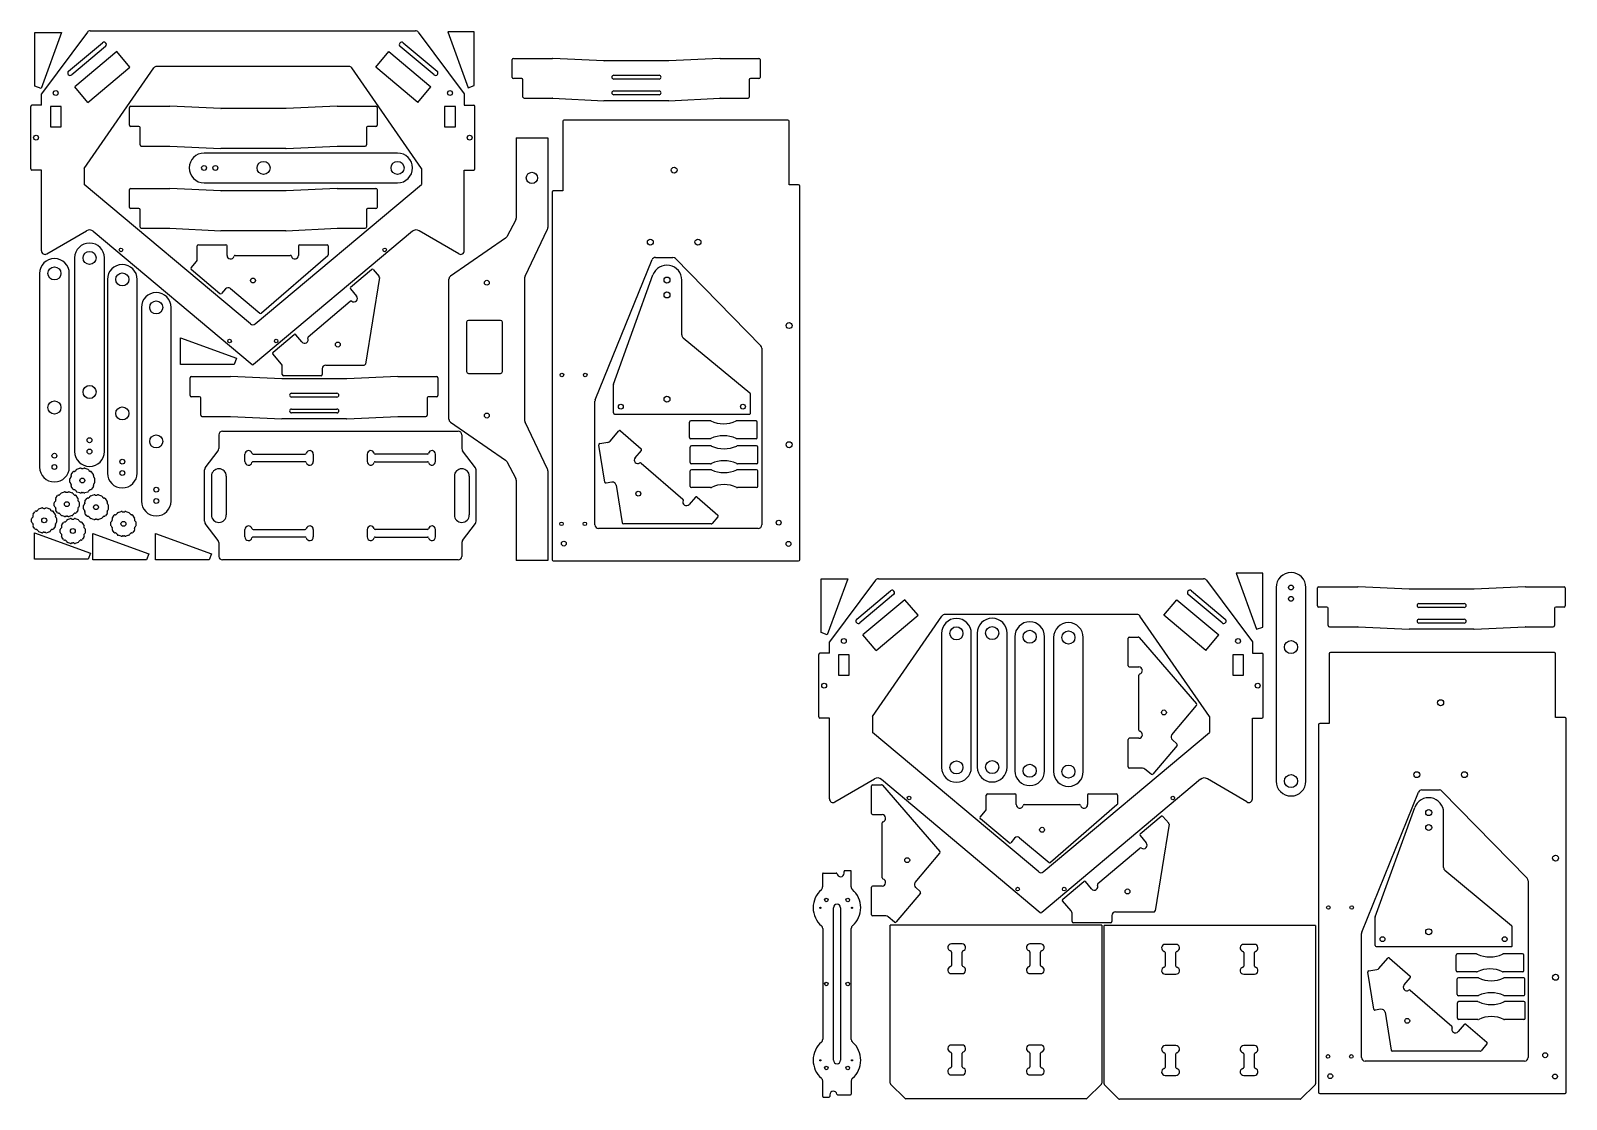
# Model space of a CAD drawing. Header units: millimetres. Extents: x 682 to 3260, y -1178 to 616.
import ezdxf

# ---------------------------------------------------------------- set-up
doc = ezdxf.new("R2010")
doc.units = ezdxf.units.MM

# ---------------------------------------------------------------- blocks, each defined once
blk = doc.blocks.new('wagenwinkel_links_202__1', base_point=(1088.2, 36.2))
at = {"color": 250, "linetype": 'Continuous'}
for p, q in [((1219.1, 185.2), (1254.4, 214.8)), ((1257.2, 214.6), (1266.9, 203.1)), ((1218.9, 182.4), (1229.1, 170.1)), ((1267.4, 201.5), (1243.9, 55.9)), ((1147.8, 101.9), (1218.6, 161.3)), ((1088.9, 75.9), (1124.2, 105.6)), ((1137.3, 93.1), (1127, 105.3)), ((1103.1, 55.9), (1088.6, 73.1)), ((1104.5, 38.2), (1104.5, 52)), ((1177.5, 54.2), (1241.9, 54.2)), ((1169.5, 36.2), (1106.5, 36.2)), ((1171.5, 48.2), (1171.5, 38.2))]:
    blk.add_line(p, q, dxfattribs=at)
blk.add_circle((1197.7, 88.7), 4.1, dxfattribs=at)
for centre, radius, start, end in [((1255.7, 213.3), 2, 40, 130), ((1220.4, 183.7), 2, 130, 220), ((1265.4, 201.8), 2, 350.8569, 40), ((1219.9, 159.8), 2, 54.4775, 130), ((1224.6, 166.3), 6, 234.4775, 40), ((1125.5, 104), 2, 40, 130), ((1141.9, 96.9), 6, 220, 25.5225), ((1149.1, 100.4), 2, 130, 205.5225), ((1090.2, 74.4), 2, 130, 220), ((1098.5, 52), 6, 0, 40), ((1177.5, 48.2), 6, 90, 180), ((1241.9, 56.2), 2, 270, 350.8569), ((1106.5, 38.2), 2, 180, 270), ((1169.5, 38.2), 2, 270, 0)]:
    blk.add_arc(centre, radius, start, end, dxfattribs=at)
blk = doc.blocks.new('Wagenwinkel_links_vorne__2', base_point=(1088.2, 36.2))
blk.add_blockref('wagenwinkel_links_202__1', (1088.2, 36.2))
blk = doc.blocks.new('Wagen_1__3', base_point=(1088.2, 36.2))
blk.add_blockref('Wagenwinkel_links_vorne__2', (1088.2, 36.2))
blk = doc.blocks.new('Archivar_1_1__4', base_point=(1088.2, 36.2))
blk.add_blockref('Wagen_1__3', (1088.2, 36.2))
blk = doc.blocks.new('Vordans82', base_point=(1059, 596))
blk.add_blockref('Archivar_1_1__4', (1088.2, 36.2))
blk = doc.blocks.new('wagenwinkel_links_202__5', base_point=(2414.2, -881.8))
at = {"color": 250, "linetype": 'Continuous'}
for p, q in [((2545.1, -732.8), (2580.4, -703.2)), ((2593.4, -716.5), (2569.9, -862.1)), ((2583.2, -703.4), (2592.9, -714.9)), ((2544.9, -735.6), (2555.1, -747.9)), ((2473.8, -816.1), (2544.6, -756.7)), ((2414.9, -842.1), (2450.2, -812.4)), ((2463.3, -824.9), (2453, -812.7)), ((2429.1, -862.1), (2414.6, -844.9)), ((2430.5, -879.8), (2430.5, -866)), ((2497.5, -869.8), (2497.5, -879.8)), ((2503.5, -863.8), (2567.9, -863.8)), ((2495.5, -881.8), (2432.5, -881.8))]:
    blk.add_line(p, q, dxfattribs=at)
blk.add_circle((2523.7, -829.3), 4.1, dxfattribs=at)
for centre, radius, start, end in [((2581.7, -704.7), 2, 40, 130), ((2591.4, -716.2), 2, 350.8569, 40), ((2546.4, -734.3), 2, 130, 220), ((2545.9, -758.2), 2, 54.4775, 130), ((2550.6, -751.7), 6, 234.4775, 40), ((2451.5, -814), 2, 40, 130), ((2467.9, -821.1), 6, 220, 25.5225), ((2475.1, -817.6), 2, 130, 205.5225), ((2416.2, -843.6), 2, 130, 220), ((2424.5, -866), 6, 0, 40), ((2503.5, -869.8), 6, 90, 180), ((2567.9, -861.8), 2, 270, 350.8569), ((2432.5, -879.8), 2, 180, 270), ((2495.5, -879.8), 2, 270, 0)]:
    blk.add_arc(centre, radius, start, end, dxfattribs=at)
blk = doc.blocks.new('Wagenwinkel_links_vorne__6', base_point=(2414.2, -881.8))
blk.add_blockref('wagenwinkel_links_202__5', (2414.2, -881.8))
blk = doc.blocks.new('Wagen_1__7', base_point=(2414.2, -881.8))
blk.add_blockref('Wagenwinkel_links_vorne__6', (2414.2, -881.8))
blk = doc.blocks.new('Archivar_1_1__8', base_point=(2414.2, -881.8))
blk.add_blockref('Wagen_1__7', (2414.2, -881.8))
blk = doc.blocks.new('Vordans83', base_point=(2385, -322))
blk.add_blockref('Archivar_1_1__8', (2414.2, -881.8))
blk = doc.blocks.new('füße__9', base_point=(2706.2, -389.3))
at = {"color": 250, "linetype": 'Continuous'}
for p, q in [((2750.8, -295.3), (2706.2, -295.3)), ((2706.2, -295.3), (2740.4, -389.3)), ((2750.8, -385.5), (2750.8, -295.3)), ((2740.4, -389.3), (2750.8, -385.5))]:
    blk.add_line(p, q, dxfattribs=at)
blk = doc.blocks.new('Befestigung__10', base_point=(2706.2, -389.3))
blk.add_blockref('füße__9', (2706.2, -389.3))
blk = doc.blocks.new('Bildschirm_1_1__mitte___11', base_point=(2706.2, -389.3))
blk.add_blockref('Befestigung__10', (2706.2, -389.3))
blk = doc.blocks.new('Basis_2__12', base_point=(2706.2, -389.3))
blk.add_blockref('Bildschirm_1_1__mitte___11', (2706.2, -389.3))
blk = doc.blocks.new('Archivar_1_1__13', base_point=(2706.2, -389.3))
blk.add_blockref('Basis_2__12', (2706.2, -389.3))
blk = doc.blocks.new('Vordans81', base_point=(2109, -135))
blk.add_blockref('Archivar_1_1__13', (2706.2, -389.3))
blk = doc.blocks.new('füße__14', base_point=(1382.2, 519.7))
at = {"color": 250, "linetype": 'Continuous'}
for p, q in [((1426.8, 613.7), (1382.2, 613.7)), ((1382.2, 613.7), (1416.4, 519.7)), ((1426.8, 523.5), (1426.8, 613.7)), ((1416.4, 519.7), (1426.8, 523.5))]:
    blk.add_line(p, q, dxfattribs=at)
blk = doc.blocks.new('Befestigung__15', base_point=(1382.2, 519.7))
blk.add_blockref('füße__14', (1382.2, 519.7))
blk = doc.blocks.new('Bildschirm_1_1__mitte___16', base_point=(1382.2, 519.7))
blk.add_blockref('Befestigung__15', (1382.2, 519.7))
blk = doc.blocks.new('Basis_2__17', base_point=(1382.2, 519.7))
blk.add_blockref('Bildschirm_1_1__mitte___16', (1382.2, 519.7))
blk = doc.blocks.new('Archivar_1_1__18', base_point=(1382.2, 519.7))
blk.add_blockref('Basis_2__17', (1382.2, 519.7))
blk = doc.blocks.new('Vordans80', base_point=(785, 774))
blk.add_blockref('Archivar_1_1__18', (1382.2, 519.7))
blk = doc.blocks.new('hebel_lang_105__19', base_point=(2773.2, -669.1))
at = {"color": 250, "linetype": 'Continuous'}
for p, q in [((2773.2, -319.1), (2773.2, -644.1)), ((2823.2, -644.1), (2823.2, -319.1))]:
    blk.add_line(p, q, dxfattribs=at)
for centre, radius in [((2798.2, -319.1), 4.1), ((2798.2, -338.1), 4.1), ((2798.2, -419.1), 11), ((2798.2, -644.1), 11)]:
    blk.add_circle(centre, radius, dxfattribs=at)
for centre, start, end in [((2798.2, -319.1), 0, 180), ((2798.2, -644.1), 180, 0)]:
    blk.add_arc(centre, 25, start, end, dxfattribs=at)
blk = doc.blocks.new('Hebel_links_lang__20', base_point=(2773.2, -669.1))
blk.add_blockref('hebel_lang_105__19', (2773.2, -669.1))
blk = doc.blocks.new('Basis_2__21', base_point=(2773.2, -669.1))
blk.add_blockref('Hebel_links_lang__20', (2773.2, -669.1))
blk = doc.blocks.new('Archivar_1_1__22', base_point=(2773.2, -669.1))
blk.add_blockref('Basis_2__21', (2773.2, -669.1))
blk = doc.blocks.new('Vordans79', base_point=(2513, -418))
blk.add_blockref('Archivar_1_1__22', (2773.2, -669.1))
blk = doc.blocks.new('hebel_lang_105__23', base_point=(948.1, 360.2))
at = {"color": 250, "linetype": 'Continuous'}
for p, q in [((1298.1, 410.2), (973.1, 410.2)), ((973.1, 360.2), (1298.1, 360.2))]:
    blk.add_line(p, q, dxfattribs=at)
for centre, radius in [((973.1, 385.2), 4.1), ((992.1, 385.2), 4.1), ((1073.1, 385.2), 11), ((1298.1, 385.2), 11)]:
    blk.add_circle(centre, radius, dxfattribs=at)
for centre, start, end in [((973.1, 385.2), 90, 270), ((1298.1, 385.2), 270, 90)]:
    blk.add_arc(centre, 25, start, end, dxfattribs=at)
blk = doc.blocks.new('Hebel_links_lang__24', base_point=(948.1, 360.2))
blk.add_blockref('hebel_lang_105__23', (948.1, 360.2))
blk = doc.blocks.new('Basis_2__25', base_point=(948.1, 360.2))
blk.add_blockref('Hebel_links_lang__24', (948.1, 360.2))
blk = doc.blocks.new('Archivar_1_1__26', base_point=(948.1, 360.2))
blk.add_blockref('Basis_2__25', (948.1, 360.2))
blk = doc.blocks.new('Vordans78', base_point=(1072, 100))
blk.add_blockref('Archivar_1_1__26', (948.1, 360.2))
blk = doc.blocks.new('füße_1__27', base_point=(2009.2, -398.3))
at = {"color": 250, "linetype": 'Continuous'}
for p, q in [((2009.2, -304.3), (2053.8, -304.3)), ((2009.2, -394.5), (2009.2, -304.3)), ((2053.8, -304.3), (2019.6, -398.3)), ((2019.6, -398.3), (2009.2, -394.5))]:
    blk.add_line(p, q, dxfattribs=at)
blk = doc.blocks.new('Befestigung__28', base_point=(2009.2, -398.3))
blk.add_blockref('füße_1__27', (2009.2, -398.3))
blk = doc.blocks.new('Bildschirm_1_1__mitte___29', base_point=(2009.2, -398.3))
blk.add_blockref('Befestigung__28', (2009.2, -398.3))
blk = doc.blocks.new('Basis_2__30', base_point=(2009.2, -398.3))
blk.add_blockref('Bildschirm_1_1__mitte___29', (2009.2, -398.3))
blk = doc.blocks.new('Archivar_1_1__31', base_point=(2009.2, -398.3))
blk.add_blockref('Basis_2__30', (2009.2, -398.3))
blk = doc.blocks.new('Vordans76', base_point=(2651, -144))
blk.add_blockref('Archivar_1_1__31', (2009.2, -398.3))
blk = doc.blocks.new('füße_1__32', base_point=(689.2, 518.7))
at = {"color": 250, "linetype": 'Continuous'}
for p, q in [((689.2, 612.7), (733.8, 612.7)), ((689.2, 522.5), (689.2, 612.7)), ((733.8, 612.7), (699.6, 518.7)), ((699.6, 518.7), (689.2, 522.5))]:
    blk.add_line(p, q, dxfattribs=at)
blk = doc.blocks.new('Befestigung__33', base_point=(689.2, 518.7))
blk.add_blockref('füße_1__32', (689.2, 518.7))
blk = doc.blocks.new('Bildschirm_1_1__mitte___34', base_point=(689.2, 518.7))
blk.add_blockref('Befestigung__33', (689.2, 518.7))
blk = doc.blocks.new('Basis_2__35', base_point=(689.2, 518.7))
blk.add_blockref('Bildschirm_1_1__mitte___34', (689.2, 518.7))
blk = doc.blocks.new('Archivar_1_1__36', base_point=(689.2, 518.7))
blk.add_blockref('Basis_2__35', (689.2, 518.7))
blk = doc.blocks.new('Vordans77', base_point=(1331, 773))
blk.add_blockref('Archivar_1_1__36', (689.2, 518.7))
blk = doc.blocks.new('wagenwinkel_links_202__37', base_point=(2275.8, -781.1))
at = {"color": 250, "linetype": 'Continuous'}
for p, q in [((2286.6, -690.1), (2286.6, -667.6)), ((2288.6, -665.6), (2334.7, -665.6)), ((2336.7, -683.6), (2336.7, -667.6)), ((2456.6, -667.6), (2456.6, -683.6)), ((2458.6, -665.6), (2504.7, -665.6)), ((2506.7, -667.6), (2506.7, -682.6)), ((2276.3, -704.6), (2285.2, -694)), ((2350.4, -683.6), (2442.9, -683.6)), ((2506, -684.2), (2394.5, -780.6)), ((2324.8, -747.9), (2276.6, -707.4)), ((2334.1, -740), (2327.6, -747.6)), ((2342.5, -739.2), (2391.9, -780.6))]:
    blk.add_line(p, q, dxfattribs=at)
blk.add_circle((2380.2, -725.8), 4.1, dxfattribs=at)
for centre, radius, start, end in [((2288.6, -667.6), 2, 90, 180), ((2334.7, -667.6), 2, 0, 90), ((2458.6, -667.6), 2, 90, 180), ((2504.7, -667.6), 2, 0, 90), ((2280.6, -690.1), 6, 320, 0), ((2342.7, -683.6), 6, 180, 345.5225), ((2350.4, -685.6), 2, 90, 165.5225), ((2442.9, -685.6), 2, 14.4775, 90), ((2450.6, -683.6), 6, 194.4775, 0), ((2504.7, -682.6), 2, 310.8569, 0), ((2277.8, -705.8), 2, 140, 230), ((2326.1, -746.3), 2, 230, 320), ((2338.7, -743.8), 6, 50, 140), ((2393.2, -779.1), 2, 230, 310.8569)]:
    blk.add_arc(centre, radius, start, end, dxfattribs=at)
blk = doc.blocks.new('Wagenwinkel_links_vorne__38', base_point=(2275.8, -781.1))
blk.add_blockref('wagenwinkel_links_202__37', (2275.8, -781.1))
blk = doc.blocks.new('Wagen_1__39', base_point=(2275.8, -781.1))
blk.add_blockref('Wagenwinkel_links_vorne__38', (2275.8, -781.1))
blk = doc.blocks.new('Archivar_1_1__40', base_point=(2275.8, -781.1))
blk.add_blockref('Wagen_1__39', (2275.8, -781.1))
blk = doc.blocks.new('Vordans75', base_point=(2600, -248))
blk.add_blockref('Archivar_1_1__40', (2275.8, -781.1))
blk = doc.blocks.new('wagenwinkel_links_202__41', base_point=(950.8, 140.9))
at = {"color": 250, "linetype": 'Continuous'}
for p, q in [((961.6, 231.9), (961.6, 254.4)), ((963.6, 256.4), (1009.7, 256.4)), ((1011.7, 238.4), (1011.7, 254.4)), ((1025.4, 238.4), (1117.9, 238.4)), ((1181, 237.8), (1069.5, 141.4)), ((1131.6, 254.4), (1131.6, 238.4)), ((1133.6, 256.4), (1179.7, 256.4)), ((1181.7, 254.4), (1181.7, 239.4)), ((951.3, 217.4), (960.2, 228)), ((999.8, 174.1), (951.6, 214.6)), ((1009.1, 182), (1002.6, 174.4)), ((1017.5, 182.8), (1066.9, 141.4))]:
    blk.add_line(p, q, dxfattribs=at)
blk.add_circle((1055.2, 196.2), 4.1, dxfattribs=at)
for centre, radius, start, end in [((963.6, 254.4), 2, 90, 180), ((1009.7, 254.4), 2, 0, 90), ((1017.7, 238.4), 6, 180, 345.5225), ((1025.4, 236.4), 2, 90, 165.5225), ((1117.9, 236.4), 2, 14.4775, 90), ((1125.6, 238.4), 6, 194.4775, 0), ((1133.6, 254.4), 2, 90, 180), ((1179.7, 254.4), 2, 0, 90), ((1179.7, 239.4), 2, 310.8569, 0), ((952.8, 216.2), 2, 140, 230), ((955.6, 231.9), 6, 320, 0), ((1013.7, 178.2), 6, 50, 140), ((1001.1, 175.7), 2, 230, 320), ((1068.2, 142.9), 2, 230, 310.8569)]:
    blk.add_arc(centre, radius, start, end, dxfattribs=at)
blk = doc.blocks.new('Wagenwinkel_links_vorne__42', base_point=(950.8, 140.9))
blk.add_blockref('wagenwinkel_links_202__41', (950.8, 140.9))
blk = doc.blocks.new('Wagen_1__43', base_point=(950.8, 140.9))
blk.add_blockref('Wagenwinkel_links_vorne__42', (950.8, 140.9))
blk = doc.blocks.new('Archivar_1_1__44', base_point=(950.8, 140.9))
blk.add_blockref('Wagen_1__43', (950.8, 140.9))
blk = doc.blocks.new('Vordans74', base_point=(1275, 674))
blk.add_blockref('Archivar_1_1__44', (950.8, 140.9))
blk = doc.blocks.new('kamerabefestigung_1__45', base_point=(2842.6, -388.9))
at = {"color": 250, "linetype": 'Continuous'}
for p, q in [((2842.6, -349.9), (2842.6, -319.9)), ((2844.6, -317.9), (2910.4, -317.9)), ((2910.7, -317.9), (2910.4, -317.9)), ((2996.4, -321.9), (2910.7, -317.9)), ((2996.4, -321.9), (2996.7, -321.9)), ((3105.4, -321.9), (2996.7, -321.9)), ((3105.7, -321.9), (3105.4, -321.9)), ((3191.4, -317.9), (3105.7, -321.9)), ((3191.7, -317.9), (3191.4, -317.9)), ((3191.7, -317.9), (3256.6, -317.9)), ((3258.6, -319.9), (3258.6, -349.9)), ((2858.6, -351.9), (2844.6, -351.9)), ((2860.6, -382.9), (2860.6, -353.9)), ((3013, -346.1), (3089.2, -346.1)), ((3089.2, -352.5), (3013, -352.5)), ((3240.6, -353.9), (3240.6, -382.9)), ((3256.6, -351.9), (3242.6, -351.9)), ((2862.6, -384.9), (2910.4, -384.9)), ((2910.7, -384.9), (2910.4, -384.9)), ((2910.7, -384.9), (2996.4, -388.9)), ((3013, -372.5), (3089.2, -372.5)), ((3089.2, -378.9), (3013, -378.9)), ((3105.7, -388.9), (3191.4, -384.9)), ((3191.7, -384.9), (3191.4, -384.9)), ((3191.7, -384.9), (3238.6, -384.9)), ((2996.7, -388.9), (2996.4, -388.9)), ((3105.4, -388.9), (2996.7, -388.9)), ((3105.4, -388.9), (3105.7, -388.9))]:
    blk.add_line(p, q, dxfattribs=at)
for centre, radius, start, end in [((2844.6, -319.9), 2, 90, 180), ((3256.6, -319.9), 2, 0, 90), ((2844.6, -349.9), 2, 180, 270), ((2858.6, -353.9), 2, 0, 90), ((3013, -349.3), 3.2, 90, 270), ((3089.2, -349.3), 3.2, 270, 90), ((3242.6, -353.9), 2, 90, 180), ((3256.6, -349.9), 2, 270, 0), ((2862.6, -382.9), 2, 180, 270), ((3013, -375.7), 3.2, 90, 270), ((3089.2, -375.7), 3.2, 270, 90), ((3238.6, -382.9), 2, 270, 0)]:
    blk.add_arc(centre, radius, start, end, dxfattribs=at)
blk = doc.blocks.new('Kamerabefestigung_rechts__46', base_point=(2842.6, -388.9))
blk.add_blockref('kamerabefestigung_1__45', (2842.6, -388.9))
blk = doc.blocks.new('Bildmodul_1__47', base_point=(2842.6, -388.9))
blk.add_blockref('Kamerabefestigung_rechts__46', (2842.6, -388.9))
blk = doc.blocks.new('Archivar_1_1__48', base_point=(2842.6, -388.9))
blk.add_blockref('Bildmodul_1__47', (2842.6, -388.9))
blk = doc.blocks.new('Vordans73', base_point=(3007, -60))
blk.add_blockref('Archivar_1_1__48', (2842.6, -388.9))
blk = doc.blocks.new('spannstück_wagen__49', base_point=(3077.4, -1004.3))
at = {"color": 250, "linetype": 'Continuous'}
for p, q in [((3077.4, -1002.3), (3077.4, -976.3)), ((3111.7, -974.3), (3079.4, -974.3)), ((3188.9, -974.3), (3156.6, -974.3)), ((3190.9, -1002.3), (3190.9, -976.3)), ((3111.7, -1004.3), (3079.4, -1004.3)), ((3188.9, -1004.3), (3156.6, -1004.3))]:
    blk.add_line(p, q, dxfattribs=at)
for centre, radius, start, end in [((3079.4, -976.3), 2, 90, 180), ((3111.7, -977.3), 3, 64.9124, 90), ((3134.2, -929.3), 50, 244.9124, 295.0876), ((3156.6, -977.3), 3, 90, 115.0876), ((3188.9, -976.3), 2, 0, 90), ((3079.4, -1002.3), 2, 180, 270), ((3111.7, -1001.3), 3, 270, 295.0876), ((3134.2, -1049.3), 50, 64.9124, 115.0876), ((3156.6, -1001.3), 3, 244.9124, 270), ((3188.9, -1002.3), 2, 270, 0)]:
    blk.add_arc(centre, radius, start, end, dxfattribs=at)
blk = doc.blocks.new('Spannstück_links__50', base_point=(3077.4, -1004.3))
blk.add_blockref('spannstück_wagen__49', (3077.4, -1004.3))
blk = doc.blocks.new('Wagen_1__51', base_point=(3077.4, -1004.3))
blk.add_blockref('Spannstück_links__50', (3077.4, -1004.3))
blk = doc.blocks.new('Archivar_1_1__52', base_point=(3077.4, -1004.3))
blk.add_blockref('Wagen_1__51', (3077.4, -1004.3))
blk = doc.blocks.new('Vordans71', base_point=(3156, -482))
blk.add_blockref('Archivar_1_1__52', (3077.4, -1004.3))
blk = doc.blocks.new('spannstück_wagen__53', base_point=(3075.4, -964.3))
at = {"color": 250, "linetype": 'Continuous'}
for p, q in [((3075.4, -962.3), (3075.4, -936.3)), ((3109.7, -934.3), (3077.4, -934.3)), ((3186.9, -934.3), (3154.6, -934.3)), ((3188.9, -962.3), (3188.9, -936.3)), ((3109.7, -964.3), (3077.4, -964.3)), ((3186.9, -964.3), (3154.6, -964.3))]:
    blk.add_line(p, q, dxfattribs=at)
for centre, radius, start, end in [((3077.4, -936.3), 2, 90, 180), ((3109.7, -937.3), 3, 64.9124, 90), ((3132.2, -889.3), 50, 244.9124, 295.0876), ((3154.6, -937.3), 3, 90, 115.0876), ((3186.9, -936.3), 2, 0, 90), ((3077.4, -962.3), 2, 180, 270), ((3109.7, -961.3), 3, 270, 295.0876), ((3132.2, -1009.3), 50, 64.9124, 115.0876), ((3154.6, -961.3), 3, 244.9124, 270), ((3186.9, -962.3), 2, 270, 0)]:
    blk.add_arc(centre, radius, start, end, dxfattribs=at)
blk = doc.blocks.new('Spannstück_links__54', base_point=(3075.4, -964.3))
blk.add_blockref('spannstück_wagen__53', (3075.4, -964.3))
blk = doc.blocks.new('Wagen_1__55', base_point=(3075.4, -964.3))
blk.add_blockref('Spannstück_links__54', (3075.4, -964.3))
blk = doc.blocks.new('Archivar_1_1__56', base_point=(3075.4, -964.3))
blk.add_blockref('Wagen_1__55', (3075.4, -964.3))
blk = doc.blocks.new('Vordans70', base_point=(3154, -442))
blk.add_blockref('Archivar_1_1__56', (3075.4, -964.3))
blk = doc.blocks.new('spannstück_wagen__57', base_point=(3077.7, -1044.3))
at = {"color": 250, "linetype": 'Continuous'}
for p, q in [((3077.7, -1042.3), (3077.7, -1016.3)), ((3112, -1014.3), (3079.7, -1014.3)), ((3189.2, -1014.3), (3156.9, -1014.3)), ((3191.2, -1042.3), (3191.2, -1016.3)), ((3112, -1044.3), (3079.7, -1044.3)), ((3189.2, -1044.3), (3156.9, -1044.3))]:
    blk.add_line(p, q, dxfattribs=at)
for centre, radius, start, end in [((3079.7, -1016.3), 2, 90, 180), ((3112, -1017.3), 3, 64.9124, 90), ((3134.5, -969.3), 50, 244.9124, 295.0876), ((3156.9, -1017.3), 3, 90, 115.0876), ((3189.2, -1016.3), 2, 0, 90), ((3079.7, -1042.3), 2, 180, 270), ((3112, -1041.3), 3, 270, 295.0876), ((3134.5, -1089.3), 50, 64.9124, 115.0876), ((3156.9, -1041.3), 3, 244.9124, 270), ((3189.2, -1042.3), 2, 270, 0)]:
    blk.add_arc(centre, radius, start, end, dxfattribs=at)
blk = doc.blocks.new('Spannstück_links__58', base_point=(3077.7, -1044.3))
blk.add_blockref('spannstück_wagen__57', (3077.7, -1044.3))
blk = doc.blocks.new('Wagen_1__59', base_point=(3077.7, -1044.3))
blk.add_blockref('Spannstück_links__58', (3077.7, -1044.3))
blk = doc.blocks.new('Archivar_1_1__60', base_point=(3077.7, -1044.3))
blk.add_blockref('Wagen_1__59', (3077.7, -1044.3))
blk = doc.blocks.new('Vordans69', base_point=(3156.3, -522))
blk.add_blockref('Archivar_1_1__60', (3077.7, -1044.3))
blk = doc.blocks.new('spannstück_wagen__61', base_point=(1789.4, -151.3))
at = {"color": 250, "linetype": 'Continuous'}
for p, q in [((1789.4, -149.3), (1789.4, -123.3)), ((1823.7, -121.3), (1791.4, -121.3)), ((1900.9, -121.3), (1868.6, -121.3)), ((1902.9, -149.3), (1902.9, -123.3)), ((1823.7, -151.3), (1791.4, -151.3)), ((1900.9, -151.3), (1868.6, -151.3))]:
    blk.add_line(p, q, dxfattribs=at)
for centre, radius, start, end in [((1791.4, -123.3), 2, 90, 180), ((1823.7, -124.3), 3, 64.9124, 90), ((1846.2, -76.3), 50, 244.9124, 295.0876), ((1868.6, -124.3), 3, 90, 115.0876), ((1900.9, -123.3), 2, 0, 90), ((1791.4, -149.3), 2, 180, 270), ((1823.7, -148.3), 3, 270, 295.0876), ((1846.2, -196.3), 50, 64.9124, 115.0876), ((1868.6, -148.3), 3, 244.9124, 270), ((1900.9, -149.3), 2, 270, 0)]:
    blk.add_arc(centre, radius, start, end, dxfattribs=at)
blk = doc.blocks.new('Spannstück_links__62', base_point=(1789.4, -151.3))
blk.add_blockref('spannstück_wagen__61', (1789.4, -151.3))
blk = doc.blocks.new('Wagen_1__63', base_point=(1789.4, -151.3))
blk.add_blockref('Spannstück_links__62', (1789.4, -151.3))
blk = doc.blocks.new('Archivar_1_1__64', base_point=(1789.4, -151.3))
blk.add_blockref('Wagen_1__63', (1789.4, -151.3))
blk = doc.blocks.new('Vordans72', base_point=(1868, 371))
blk.add_blockref('Archivar_1_1__64', (1789.4, -151.3))
blk = doc.blocks.new('wagenwinkel_links_202__65', base_point=(2927, -1097.4))
at = {"color": 250, "linetype": 'Continuous'}
for p, q in [((2945.9, -958.4), (2960.6, -941.3)), ((2963.5, -941.1), (2998.3, -971.3)), ((2937, -1027.1), (2927, -964.9)), ((2928.7, -962.6), (2942.3, -960.4)), ((2988.1, -986.2), (2998.5, -974.1)), ((2998.5, -995.2), (3068.4, -1055.7)), ((2949.2, -1027.1), (2939.3, -1028.7)), ((2956.1, -1032.1), (2966.3, -1095.7)), ((3089.2, -1052.6), (3078.8, -1064.7)), ((3092, -1052.4), (3126.9, -1082.5)), ((3115.8, -1097.4), (2968.3, -1097.4)), ((3127.1, -1085.3), (3117.3, -1096.7))]:
    blk.add_line(p, q, dxfattribs=at)
blk.add_circle((2993.4, -1046.6), 4.1, dxfattribs=at)
for centre, radius, start, end in [((2962.2, -942.7), 2, 49.1431, 139.1431), ((2929, -964.5), 2, 99.1431, 189.1431), ((2941.4, -954.5), 6, 279.1431, 319.1431), ((2997, -972.8), 2, 319.1431, 49.1431), ((2992.6, -990.1), 6, 139.1431, 304.6656), ((2997.2, -996.7), 2, 49.1431, 124.6656), ((2939, -1026.7), 2, 189.1431, 279.1431), ((2950.2, -1033.1), 6, 9.1431, 99.1431), ((3067, -1057.2), 2, 333.6207, 49.1431), ((3090.7, -1053.9), 2, 49.1431, 139.1431), ((3074.2, -1060.7), 6, 153.6207, 319.1431), ((3125.6, -1084), 2, 319.1431, 49.1431), ((2968.3, -1095.4), 2, 189.1431, 270), ((3115.8, -1095.4), 2, 270, 319.1431)]:
    blk.add_arc(centre, radius, start, end, dxfattribs=at)
blk = doc.blocks.new('Wagenwinkel_links_vorne__66', base_point=(2927, -1097.4))
blk.add_blockref('wagenwinkel_links_202__65', (2927, -1097.4))
blk = doc.blocks.new('Wagen_1__67', base_point=(2927, -1097.4))
blk.add_blockref('Wagenwinkel_links_vorne__66', (2927, -1097.4))
blk = doc.blocks.new('Archivar_1_1__68', base_point=(2927, -1097.4))
blk.add_blockref('Wagen_1__67', (2927, -1097.4))
blk = doc.blocks.new('Vordans67', base_point=(3472.2, -829))
blk.add_blockref('Archivar_1_1__68', (2927, -1097.4))
blk = doc.blocks.new('wagenwinkel_links_202__69', base_point=(1635.8, -212.4))
at = {"color": 250, "linetype": 'Continuous'}
for p, q in [((1637.5, -77.6), (1651.1, -75.4)), ((1654.7, -73.4), (1669.5, -56.3)), ((1672.3, -56.1), (1707.2, -86.3)), ((1645.9, -142.1), (1635.9, -79.9)), ((1696.9, -101.2), (1707.4, -89.1)), ((1707.3, -110.2), (1777.2, -170.7)), ((1658, -142.1), (1648.2, -143.7)), ((1664.9, -147.1), (1675.1, -210.7)), ((1798, -167.6), (1787.6, -179.7)), ((1800.9, -167.4), (1835.7, -197.5)), ((1835.9, -200.3), (1826.1, -211.7)), ((1824.6, -212.4), (1677.1, -212.4))]:
    blk.add_line(p, q, dxfattribs=at)
blk.add_circle((1702.2, -161.6), 4.1, dxfattribs=at)
for centre, radius, start, end in [((1650.2, -69.5), 6, 279.1431, 319.1431), ((1671, -57.7), 2, 49.1431, 139.1431), ((1637.8, -79.5), 2, 99.1431, 189.1431), ((1701.4, -105.1), 6, 139.1431, 304.6656), ((1705.8, -87.8), 2, 319.1431, 49.1431), ((1706, -111.7), 2, 49.1431, 124.6656), ((1647.8, -141.7), 2, 189.1431, 279.1431), ((1659, -148.1), 6, 9.1431, 99.1431), ((1783, -175.7), 6, 153.6207, 319.1431), ((1775.9, -172.2), 2, 333.6207, 49.1431), ((1799.6, -168.9), 2, 49.1431, 139.1431), ((1834.4, -199), 2, 319.1431, 49.1431), ((1677.1, -210.4), 2, 189.1431, 270), ((1824.6, -210.4), 2, 270, 319.1431)]:
    blk.add_arc(centre, radius, start, end, dxfattribs=at)
blk = doc.blocks.new('Wagenwinkel_links_vorne__70', base_point=(1635.8, -212.4))
blk.add_blockref('wagenwinkel_links_202__69', (1635.8, -212.4))
blk = doc.blocks.new('Wagen_1__71', base_point=(1635.8, -212.4))
blk.add_blockref('Wagenwinkel_links_vorne__70', (1635.8, -212.4))
blk = doc.blocks.new('Archivar_1_1__72', base_point=(1635.8, -212.4))
blk.add_blockref('Wagen_1__71', (1635.8, -212.4))
blk = doc.blocks.new('Vordans68', base_point=(2181, 56))
blk.add_blockref('Archivar_1_1__72', (1635.8, -212.4))
blk = doc.blocks.new('wagenwinkel_links_202__73', base_point=(2524.6, -633.2))
at = {"color": 250, "linetype": 'Continuous'}
for p, q in [((2524.6, -450.4), (2524.6, -404.3)), ((2526.6, -402.3), (2541.6, -402.3)), ((2543.2, -403), (2639.6, -514.5)), ((2526.6, -452.4), (2542.6, -452.4)), ((2542.6, -558.6), (2542.6, -466.1)), ((2598.2, -566.5), (2639.6, -517.1)), ((2524.6, -620.4), (2524.6, -574.3)), ((2542.6, -572.3), (2526.6, -572.3)), ((2606.9, -584.2), (2566.4, -632.4)), ((2599, -574.9), (2606.6, -581.4)), ((2549.1, -622.4), (2526.6, -622.4)), ((2563.6, -632.7), (2553, -623.8))]:
    blk.add_line(p, q, dxfattribs=at)
blk.add_circle((2584.8, -528.8), 4.1, dxfattribs=at)
for centre, radius, start, end in [((2526.6, -404.3), 2, 90, 180), ((2541.6, -404.3), 2, 40.8569, 90), ((2526.6, -450.4), 2, 180, 270), ((2542.6, -458.4), 6, 284.4775, 90), ((2544.6, -466.1), 2, 104.4775, 180), ((2638.1, -515.8), 2, 320, 40.8569), ((2544.6, -558.6), 2, 180, 255.5225), ((2542.6, -566.3), 6, 270, 75.5225), ((2602.8, -570.3), 6, 140, 230), ((2526.6, -574.3), 2, 90, 180), ((2605.3, -582.9), 2, 320, 50), ((2526.6, -620.4), 2, 180, 270), ((2549.1, -628.4), 6, 50, 90), ((2564.8, -631.2), 2, 230, 320)]:
    blk.add_arc(centre, radius, start, end, dxfattribs=at)
blk = doc.blocks.new('Wagenwinkel_links_vorne__74', base_point=(2524.6, -633.2))
blk.add_blockref('wagenwinkel_links_202__73', (2524.6, -633.2))
blk = doc.blocks.new('Wagen_1__75', base_point=(2524.6, -633.2))
blk.add_blockref('Wagenwinkel_links_vorne__74', (2524.6, -633.2))
blk = doc.blocks.new('Archivar_1_1__76', base_point=(2524.6, -633.2))
blk.add_blockref('Wagen_1__75', (2524.6, -633.2))
blk = doc.blocks.new('Vordans65', base_point=(2107, -309))
blk.add_blockref('Archivar_1_1__76', (2524.6, -633.2))
blk = doc.blocks.new('wagenwinkel_links_202__77', base_point=(2093.6, -881.2))
at = {"color": 250, "linetype": 'Continuous'}
for p, q in [((2093.6, -698.4), (2093.6, -652.3)), ((2095.6, -650.3), (2110.6, -650.3)), ((2112.2, -651), (2208.6, -762.5)), ((2095.6, -700.4), (2111.6, -700.4)), ((2111.6, -806.6), (2111.6, -714.1)), ((2167.2, -814.5), (2208.6, -765.1)), ((2093.6, -868.4), (2093.6, -822.3)), ((2111.6, -820.3), (2095.6, -820.3)), ((2168, -822.9), (2175.6, -829.4)), ((2175.9, -832.2), (2135.4, -880.4)), ((2118.1, -870.4), (2095.6, -870.4)), ((2132.6, -880.7), (2122, -871.8))]:
    blk.add_line(p, q, dxfattribs=at)
blk.add_circle((2153.8, -776.8), 4.1, dxfattribs=at)
for centre, radius, start, end in [((2095.6, -652.3), 2, 90, 180), ((2110.6, -652.3), 2, 40.8569, 90), ((2095.6, -698.4), 2, 180, 270), ((2111.6, -706.4), 6, 284.4775, 90), ((2113.6, -714.1), 2, 104.4775, 180), ((2207.1, -763.8), 2, 320, 40.8569), ((2095.6, -822.3), 2, 90, 180), ((2113.6, -806.6), 2, 180, 255.5225), ((2111.6, -814.3), 6, 270, 75.5225), ((2171.8, -818.3), 6, 140, 230), ((2174.3, -830.9), 2, 320, 50), ((2095.6, -868.4), 2, 180, 270), ((2118.1, -876.4), 6, 50, 90), ((2133.8, -879.2), 2, 230, 320)]:
    blk.add_arc(centre, radius, start, end, dxfattribs=at)
blk = doc.blocks.new('Wagenwinkel_links_vorne__78', base_point=(2093.6, -881.2))
blk.add_blockref('wagenwinkel_links_202__77', (2093.6, -881.2))
blk = doc.blocks.new('Wagen_1__79', base_point=(2093.6, -881.2))
blk.add_blockref('Wagenwinkel_links_vorne__78', (2093.6, -881.2))
blk = doc.blocks.new('Archivar_1_1__80', base_point=(2093.6, -881.2))
blk.add_blockref('Wagen_1__79', (2093.6, -881.2))
blk = doc.blocks.new('Vordans66', base_point=(1676, -557))
blk.add_blockref('Archivar_1_1__80', (2093.6, -881.2))
blk = doc.blocks.new('spanngriff__81', base_point=(770.6, -205.2))
at = {"color": 250, "linetype": 'Continuous'}
for p, q in [((773.1, -174), (776.2, -169.8)), ((779.3, -168.6), (780.7, -167.6)), ((782.7, -165), (787.7, -163.4)), ((790.9, -164.3), (792.6, -164.3)), ((795.8, -163.4), (800.7, -165)), ((802.8, -167.6), (804.2, -168.6)), ((810.3, -174), (807.3, -169.8)), ((770.6, -186.9), (770.6, -181.7)), ((776.2, -198.8), (773.1, -194.6)), ((787.7, -205.1), (782.7, -203.5)), ((800.7, -203.5), (795.8, -205.1)), ((810.3, -194.6), (807.3, -198.8)), ((812.8, -186.9), (812.8, -181.7))]:
    blk.add_line(p, q, dxfattribs=at)
blk.add_circle((791.7, -184.3), 4.1, dxfattribs=at)
for centre, radius, start, end in [((772.5, -181.7), 1.9, 119.9019, 180), ((770.6, -178.4), 1.9, 299.9019, 344.3711), ((791.7, -184.3), 20, 159.6289, 164.3711), ((774.7, -175.1), 1.9, 144, 204.0981), ((771.2, -176.6), 1.9, 339.6289, 24.0981), ((777.7, -170.9), 1.9, 83.9019, 144), ((778.1, -167.1), 1.9, 263.9019, 308.3711), ((779.6, -166), 1.9, 303.6289, 348.0981), ((783.3, -166.8), 1.9, 108, 168.0981), ((788.3, -165.2), 1.9, 47.9019, 108), ((790.8, -162.4), 1.9, 227.9019, 272.3711), ((792.6, -162.4), 1.9, 267.6289, 312.0981), ((795.2, -165.2), 1.9, 72, 132.0981), ((800.1, -166.8), 1.9, 11.9019, 72), ((803.9, -166), 1.9, 191.9019, 236.3711), ((805.3, -167.1), 1.9, 231.6289, 276.0981), ((805.7, -170.9), 1.9, 36, 96.0981), ((808.8, -175.1), 1.9, 335.9019, 36), ((812.3, -176.6), 1.9, 155.9019, 200.3711), ((791.7, -184.3), 20, 15.6289, 20.3711), ((812.8, -178.4), 1.9, 195.6289, 240.0981), ((810.9, -181.7), 1.9, 0, 60.0981), ((772.5, -186.9), 1.9, 180, 240.0981), ((770.6, -190.2), 1.9, 15.6289, 60.0981), ((791.7, -184.3), 20, 195.6289, 200.3711), ((774.7, -193.4), 1.9, 155.9019, 216), ((771.2, -191.9), 1.9, 335.9019, 20.3711), ((777.7, -197.7), 1.9, 216, 276.0981), ((778.1, -201.4), 1.9, 51.6289, 96.0981), ((791.7, -184.3), 20, 231.6289, 236.3711), ((779.6, -202.5), 1.9, 11.9019, 56.3711), ((783.3, -201.7), 1.9, 191.9019, 252), ((788.3, -203.3), 1.9, 252, 312.0981), ((790.8, -206.1), 1.9, 87.6289, 132.0981), ((791.7, -184.3), 20, 267.6289, 272.3711), ((792.6, -206.1), 1.9, 47.9019, 92.3711), ((795.2, -203.3), 1.9, 227.9019, 288), ((800.1, -201.7), 1.9, 288, 348.0981), ((803.9, -202.5), 1.9, 123.6289, 168.0981), ((791.7, -184.3), 20, 303.6289, 308.3711), ((805.3, -201.4), 1.9, 83.9019, 128.3711), ((805.7, -197.7), 1.9, 263.9019, 324), ((808.8, -193.4), 1.9, 324, 24.0981), ((812.3, -191.9), 1.9, 159.6289, 204.0981), ((791.7, -184.3), 20, 339.6289, 344.3711), ((812.8, -190.2), 1.9, 119.9019, 164.3711), ((810.9, -186.9), 1.9, 299.9019, 0)]:
    blk.add_arc(centre, radius, start, end, dxfattribs=at)
blk = doc.blocks.new('Spannstück_links__82', base_point=(770.6, -205.2))
blk.add_blockref('spanngriff__81', (770.6, -205.2))
blk = doc.blocks.new('Wagen_1__83', base_point=(770.6, -205.2))
blk.add_blockref('Spannstück_links__82', (770.6, -205.2))
blk = doc.blocks.new('Archivar_1_1__84', base_point=(770.6, -205.2))
blk.add_blockref('Wagen_1__83', (770.6, -205.2))
blk = doc.blocks.new('Vordans60', base_point=(653, 323))
blk.add_blockref('Archivar_1_1__84', (770.6, -205.2))
blk = doc.blocks.new('spanngriff__85', base_point=(816.6, -233.2))
at = {"color": 250, "linetype": 'Continuous'}
for p, q in [((819.1, -202), (822.2, -197.8)), ((825.3, -196.6), (826.7, -195.6)), ((828.7, -193), (833.7, -191.4)), ((836.9, -192.3), (838.6, -192.3)), ((841.8, -191.4), (846.7, -193)), ((848.8, -195.6), (850.2, -196.6)), ((856.3, -202), (853.3, -197.8)), ((816.6, -214.9), (816.6, -209.7)), ((822.2, -226.8), (819.1, -222.6)), ((833.7, -233.1), (828.7, -231.5)), ((846.7, -231.5), (841.8, -233.1)), ((856.3, -222.6), (853.3, -226.8)), ((858.8, -214.9), (858.8, -209.7))]:
    blk.add_line(p, q, dxfattribs=at)
blk.add_circle((837.7, -212.3), 4.1, dxfattribs=at)
for centre, radius, start, end in [((837.7, -212.3), 20, 159.6289, 164.3711), ((820.7, -203.1), 1.9, 144, 204.0981), ((817.2, -204.6), 1.9, 339.6289, 24.0981), ((823.7, -198.9), 1.9, 83.9019, 144), ((824.1, -195.1), 1.9, 263.9019, 308.3711), ((825.6, -194), 1.9, 303.6289, 348.0981), ((829.3, -194.8), 1.9, 108, 168.0981), ((834.3, -193.2), 1.9, 47.9019, 108), ((836.8, -190.4), 1.9, 227.9019, 272.3711), ((838.6, -190.4), 1.9, 267.6289, 312.0981), ((841.2, -193.2), 1.9, 72, 132.0981), ((846.1, -194.8), 1.9, 11.9019, 72), ((849.9, -194), 1.9, 191.9019, 236.3711), ((851.3, -195.1), 1.9, 231.6289, 276.0981), ((851.7, -198.9), 1.9, 36, 96.0981), ((854.8, -203.1), 1.9, 335.9019, 36), ((858.3, -204.6), 1.9, 155.9019, 200.3711), ((837.7, -212.3), 20, 15.6289, 20.3711), ((818.5, -209.7), 1.9, 119.9019, 180), ((818.5, -214.9), 1.9, 180, 240.0981), ((816.6, -206.4), 1.9, 299.9019, 344.3711), ((816.6, -218.2), 1.9, 15.6289, 60.0981), ((837.7, -212.3), 20, 195.6289, 200.3711), ((820.7, -221.4), 1.9, 155.9019, 216), ((817.2, -219.9), 1.9, 335.9019, 20.3711), ((823.7, -225.7), 1.9, 216, 276.0981), ((824.1, -229.4), 1.9, 51.6289, 96.0981), ((837.7, -212.3), 20, 231.6289, 236.3711), ((825.6, -230.5), 1.9, 11.9019, 56.3711), ((829.3, -229.7), 1.9, 191.9019, 252), ((846.1, -229.7), 1.9, 288, 348.0981), ((849.9, -230.5), 1.9, 123.6289, 168.0981), ((837.7, -212.3), 20, 303.6289, 308.3711), ((851.3, -229.4), 1.9, 83.9019, 128.3711), ((851.7, -225.7), 1.9, 263.9019, 324), ((854.8, -221.4), 1.9, 324, 24.0981), ((858.3, -219.9), 1.9, 159.6289, 204.0981), ((837.7, -212.3), 20, 339.6289, 344.3711), ((858.8, -206.4), 1.9, 195.6289, 240.0981), ((858.8, -218.2), 1.9, 119.9019, 164.3711), ((856.9, -209.7), 1.9, 0, 60.0981), ((856.9, -214.9), 1.9, 299.9019, 0), ((834.3, -231.3), 1.9, 252, 312.0981), ((836.8, -234.1), 1.9, 87.6289, 132.0981), ((837.7, -212.3), 20, 267.6289, 272.3711), ((838.6, -234.1), 1.9, 47.9019, 92.3711), ((841.2, -231.3), 1.9, 227.9019, 288)]:
    blk.add_arc(centre, radius, start, end, dxfattribs=at)
blk = doc.blocks.new('Spannstück_links__86', base_point=(816.6, -233.2))
blk.add_blockref('spanngriff__85', (816.6, -233.2))
blk = doc.blocks.new('Wagen_1__87', base_point=(816.6, -233.2))
blk.add_blockref('Spannstück_links__86', (816.6, -233.2))
blk = doc.blocks.new('Archivar_1_1__88', base_point=(816.6, -233.2))
blk.add_blockref('Wagen_1__87', (816.6, -233.2))
blk = doc.blocks.new('Vordans59', base_point=(699, 295))
blk.add_blockref('Archivar_1_1__88', (816.6, -233.2))
blk = doc.blocks.new('spanngriff__89', base_point=(731.6, -245.2))
at = {"color": 250, "linetype": 'Continuous'}
for p, q in [((743.7, -205), (748.7, -203.4)), ((751.9, -204.3), (753.6, -204.3)), ((756.8, -203.4), (761.7, -205)), ((731.6, -226.9), (731.6, -221.7)), ((734.1, -214), (737.2, -209.8)), ((740.3, -208.6), (741.7, -207.6)), ((763.8, -207.6), (765.2, -208.6)), ((771.3, -214), (768.3, -209.8)), ((773.8, -226.9), (773.8, -221.7)), ((737.2, -238.8), (734.1, -234.6)), ((748.7, -245.1), (743.7, -243.5)), ((761.7, -243.5), (756.8, -245.1)), ((771.3, -234.6), (768.3, -238.8))]:
    blk.add_line(p, q, dxfattribs=at)
blk.add_circle((752.7, -224.3), 4.1, dxfattribs=at)
for centre, radius, start, end in [((744.3, -206.8), 1.9, 108, 168.0981), ((749.3, -205.2), 1.9, 47.9019, 108), ((751.8, -202.4), 1.9, 227.9019, 272.3711), ((753.6, -202.4), 1.9, 267.6289, 312.0981), ((756.2, -205.2), 1.9, 72, 132.0981), ((761.1, -206.8), 1.9, 11.9019, 72), ((733.5, -221.7), 1.9, 119.9019, 180), ((733.5, -226.9), 1.9, 180, 240.0981), ((731.6, -218.4), 1.9, 299.9019, 344.3711), ((731.6, -230.2), 1.9, 15.6289, 60.0981), ((752.7, -224.3), 20, 159.6289, 164.3711), ((752.7, -224.3), 20, 195.6289, 200.3711), ((735.7, -215.1), 1.9, 144, 204.0981), ((732.2, -216.6), 1.9, 339.6289, 24.0981), ((732.2, -231.9), 1.9, 335.9019, 20.3711), ((738.7, -210.9), 1.9, 83.9019, 144), ((739.1, -207.1), 1.9, 263.9019, 308.3711), ((740.6, -206), 1.9, 303.6289, 348.0981), ((764.9, -206), 1.9, 191.9019, 236.3711), ((766.3, -207.1), 1.9, 231.6289, 276.0981), ((766.7, -210.9), 1.9, 36, 96.0981), ((769.8, -215.1), 1.9, 335.9019, 36), ((773.3, -216.6), 1.9, 155.9019, 200.3711), ((773.3, -231.9), 1.9, 159.6289, 204.0981), ((752.7, -224.3), 20, 15.6289, 20.3711), ((752.7, -224.3), 20, 339.6289, 344.3711), ((773.8, -218.4), 1.9, 195.6289, 240.0981), ((773.8, -230.2), 1.9, 119.9019, 164.3711), ((771.9, -221.7), 1.9, 0, 60.0981), ((771.9, -226.9), 1.9, 299.9019, 0), ((735.7, -233.4), 1.9, 155.9019, 216), ((738.7, -237.7), 1.9, 216, 276.0981), ((739.1, -241.4), 1.9, 51.6289, 96.0981), ((752.7, -224.3), 20, 231.6289, 236.3711), ((740.6, -242.5), 1.9, 11.9019, 56.3711), ((744.3, -241.7), 1.9, 191.9019, 252), ((749.3, -243.3), 1.9, 252, 312.0981), ((751.8, -246.1), 1.9, 87.6289, 132.0981), ((752.7, -224.3), 20, 267.6289, 272.3711), ((753.6, -246.1), 1.9, 47.9019, 92.3711), ((756.2, -243.3), 1.9, 227.9019, 288), ((761.1, -241.7), 1.9, 288, 348.0981), ((764.9, -242.5), 1.9, 123.6289, 168.0981), ((752.7, -224.3), 20, 303.6289, 308.3711), ((766.3, -241.4), 1.9, 83.9019, 128.3711), ((766.7, -237.7), 1.9, 263.9019, 324), ((769.8, -233.4), 1.9, 324, 24.0981)]:
    blk.add_arc(centre, radius, start, end, dxfattribs=at)
blk = doc.blocks.new('Spannstück_links__90', base_point=(731.6, -245.2))
blk.add_blockref('spanngriff__89', (731.6, -245.2))
blk = doc.blocks.new('Wagen_1__91', base_point=(731.6, -245.2))
blk.add_blockref('Spannstück_links__90', (731.6, -245.2))
blk = doc.blocks.new('Archivar_1_1__92', base_point=(731.6, -245.2))
blk.add_blockref('Wagen_1__91', (731.6, -245.2))
blk = doc.blocks.new('Vordans62', base_point=(614, 283))
blk.add_blockref('Archivar_1_1__92', (731.6, -245.2))
blk = doc.blocks.new('spanngriff__93', base_point=(683.6, -227.2))
at = {"color": 250, "linetype": 'Continuous'}
for p, q in [((683.6, -208.9), (683.6, -203.7)), ((686.1, -196), (689.2, -191.8)), ((692.3, -190.6), (693.7, -189.6)), ((695.7, -187), (700.7, -185.4)), ((703.9, -186.3), (705.6, -186.3)), ((708.8, -185.4), (713.7, -187)), ((715.8, -189.6), (717.2, -190.6)), ((723.3, -196), (720.3, -191.8)), ((725.8, -208.9), (725.8, -203.7)), ((689.2, -220.8), (686.1, -216.6)), ((700.7, -227.1), (695.7, -225.5)), ((713.7, -225.5), (708.8, -227.1)), ((723.3, -216.6), (720.3, -220.8))]:
    blk.add_line(p, q, dxfattribs=at)
blk.add_circle((704.7, -206.3), 4.1, dxfattribs=at)
for centre, radius, start, end in [((685.5, -203.7), 1.9, 119.9019, 180), ((683.6, -200.4), 1.9, 299.9019, 344.3711), ((704.7, -206.3), 20, 159.6289, 164.3711), ((687.7, -197.1), 1.9, 144, 204.0981), ((684.2, -198.6), 1.9, 339.6289, 24.0981), ((690.7, -192.9), 1.9, 83.9019, 144), ((691.1, -189.1), 1.9, 263.9019, 308.3711), ((692.6, -188), 1.9, 303.6289, 348.0981), ((696.3, -188.8), 1.9, 108, 168.0981), ((701.3, -187.2), 1.9, 47.9019, 108), ((703.8, -184.4), 1.9, 227.9019, 272.3711), ((705.6, -184.4), 1.9, 267.6289, 312.0981), ((708.2, -187.2), 1.9, 72, 132.0981), ((713.1, -188.8), 1.9, 11.9019, 72), ((716.9, -188), 1.9, 191.9019, 236.3711), ((718.3, -189.1), 1.9, 231.6289, 276.0981), ((718.7, -192.9), 1.9, 36, 96.0981), ((721.8, -197.1), 1.9, 335.9019, 36), ((725.3, -198.6), 1.9, 155.9019, 200.3711), ((704.7, -206.3), 20, 15.6289, 20.3711), ((725.8, -200.4), 1.9, 195.6289, 240.0981), ((723.9, -203.7), 1.9, 0, 60.0981), ((685.5, -208.9), 1.9, 180, 240.0981), ((683.6, -212.2), 1.9, 15.6289, 60.0981), ((704.7, -206.3), 20, 195.6289, 200.3711), ((687.7, -215.4), 1.9, 155.9019, 216), ((684.2, -213.9), 1.9, 335.9019, 20.3711), ((690.7, -219.7), 1.9, 216, 276.0981), ((691.1, -223.4), 1.9, 51.6289, 96.0981), ((704.7, -206.3), 20, 231.6289, 236.3711), ((692.6, -224.5), 1.9, 11.9019, 56.3711), ((696.3, -223.7), 1.9, 191.9019, 252), ((701.3, -225.3), 1.9, 252, 312.0981), ((703.8, -228.1), 1.9, 87.6289, 132.0981), ((704.7, -206.3), 20, 267.6289, 272.3711), ((705.6, -228.1), 1.9, 47.9019, 92.3711), ((708.2, -225.3), 1.9, 227.9019, 288), ((713.1, -223.7), 1.9, 288, 348.0981), ((716.9, -224.5), 1.9, 123.6289, 168.0981), ((704.7, -206.3), 20, 303.6289, 308.3711), ((718.3, -223.4), 1.9, 83.9019, 128.3711), ((718.7, -219.7), 1.9, 263.9019, 324), ((721.8, -215.4), 1.9, 324, 24.0981), ((725.3, -213.9), 1.9, 159.6289, 204.0981), ((704.7, -206.3), 20, 339.6289, 344.3711), ((725.8, -212.2), 1.9, 119.9019, 164.3711), ((723.9, -208.9), 1.9, 299.9019, 0)]:
    blk.add_arc(centre, radius, start, end, dxfattribs=at)
blk = doc.blocks.new('Spannstück_links__94', base_point=(683.6, -227.2))
blk.add_blockref('spanngriff__93', (683.6, -227.2))
blk = doc.blocks.new('Wagen_1__95', base_point=(683.6, -227.2))
blk.add_blockref('Spannstück_links__94', (683.6, -227.2))
blk = doc.blocks.new('Archivar_1_1__96', base_point=(683.6, -227.2))
blk.add_blockref('Wagen_1__95', (683.6, -227.2))
blk = doc.blocks.new('Vordans61', base_point=(566, 301))
blk.add_blockref('Archivar_1_1__96', (683.6, -227.2))
blk = doc.blocks.new('spanngriff__97', base_point=(721.6, -200.2))
at = {"color": 250, "linetype": 'Continuous'}
for p, q in [((721.6, -181.9), (721.6, -176.7)), ((724.1, -169), (727.2, -164.8)), ((730.3, -163.6), (731.7, -162.6)), ((733.7, -160), (738.7, -158.4)), ((741.9, -159.3), (743.6, -159.3)), ((746.8, -158.4), (751.7, -160)), ((753.8, -162.6), (755.2, -163.6)), ((761.3, -169), (758.3, -164.8)), ((763.8, -181.9), (763.8, -176.7)), ((727.2, -193.8), (724.1, -189.6)), ((738.7, -200.1), (733.7, -198.5)), ((751.7, -198.5), (746.8, -200.1)), ((761.3, -189.6), (758.3, -193.8))]:
    blk.add_line(p, q, dxfattribs=at)
blk.add_circle((742.7, -179.3), 4.1, dxfattribs=at)
for centre, radius, start, end in [((723.5, -176.7), 1.9, 119.9019, 180), ((721.6, -173.4), 1.9, 299.9019, 344.3711), ((742.7, -179.3), 20, 159.6289, 164.3711), ((725.7, -170.1), 1.9, 144, 204.0981), ((722.2, -171.6), 1.9, 339.6289, 24.0981), ((728.7, -165.9), 1.9, 83.9019, 144), ((729.1, -162.1), 1.9, 263.9019, 308.3711), ((730.6, -161), 1.9, 303.6289, 348.0981), ((734.3, -161.8), 1.9, 108, 168.0981), ((739.3, -160.2), 1.9, 47.9019, 108), ((741.8, -157.4), 1.9, 227.9019, 272.3711), ((743.6, -157.4), 1.9, 267.6289, 312.0981), ((746.2, -160.2), 1.9, 72, 132.0981), ((751.1, -161.8), 1.9, 11.9019, 72), ((754.9, -161), 1.9, 191.9019, 236.3711), ((756.3, -162.1), 1.9, 231.6289, 276.0981), ((756.7, -165.9), 1.9, 36, 96.0981), ((759.8, -170.1), 1.9, 335.9019, 36), ((763.3, -171.6), 1.9, 155.9019, 200.3711), ((742.7, -179.3), 20, 15.6289, 20.3711), ((763.8, -173.4), 1.9, 195.6289, 240.0981), ((761.9, -176.7), 1.9, 0, 60.0981), ((723.5, -181.9), 1.9, 180, 240.0981), ((721.6, -185.2), 1.9, 15.6289, 60.0981), ((742.7, -179.3), 20, 195.6289, 200.3711), ((725.7, -188.4), 1.9, 155.9019, 216), ((722.2, -186.9), 1.9, 335.9019, 20.3711), ((728.7, -192.7), 1.9, 216, 276.0981), ((729.1, -196.4), 1.9, 51.6289, 96.0981), ((742.7, -179.3), 20, 231.6289, 236.3711), ((730.6, -197.5), 1.9, 11.9019, 56.3711), ((734.3, -196.7), 1.9, 191.9019, 252), ((739.3, -198.3), 1.9, 252, 312.0981), ((741.8, -201.1), 1.9, 87.6289, 132.0981), ((742.7, -179.3), 20, 267.6289, 272.3711), ((743.6, -201.1), 1.9, 47.9019, 92.3711), ((746.2, -198.3), 1.9, 227.9019, 288), ((751.1, -196.7), 1.9, 288, 348.0981), ((754.9, -197.5), 1.9, 123.6289, 168.0981), ((742.7, -179.3), 20, 303.6289, 308.3711), ((756.3, -196.4), 1.9, 83.9019, 128.3711), ((756.7, -192.7), 1.9, 263.9019, 324), ((759.8, -188.4), 1.9, 324, 24.0981), ((763.3, -186.9), 1.9, 159.6289, 204.0981), ((742.7, -179.3), 20, 339.6289, 344.3711), ((763.8, -185.2), 1.9, 119.9019, 164.3711), ((761.9, -181.9), 1.9, 299.9019, 0)]:
    blk.add_arc(centre, radius, start, end, dxfattribs=at)
blk = doc.blocks.new('Spannstück_links__98', base_point=(721.6, -200.2))
blk.add_blockref('spanngriff__97', (721.6, -200.2))
blk = doc.blocks.new('Wagen_1__99', base_point=(721.6, -200.2))
blk.add_blockref('Spannstück_links__98', (721.6, -200.2))
blk = doc.blocks.new('Archivar_1_1__100', base_point=(721.6, -200.2))
blk.add_blockref('Wagen_1__99', (721.6, -200.2))
blk = doc.blocks.new('Vordans64', base_point=(604, 328))
blk.add_blockref('Archivar_1_1__100', (721.6, -200.2))
blk = doc.blocks.new('spanngriff__101', base_point=(747.6, -160.5))
at = {"color": 250, "linetype": 'Continuous'}
for p, q in [((750.1, -129.2), (753.2, -125)), ((756.3, -123.8), (757.7, -122.9)), ((759.7, -120.3), (764.7, -118.7)), ((767.9, -119.5), (769.6, -119.5)), ((772.8, -118.7), (777.7, -120.3)), ((779.8, -122.9), (781.2, -123.8)), ((787.3, -129.2), (784.3, -125)), ((747.6, -142.1), (747.6, -136.9)), ((753.2, -154), (750.1, -149.8)), ((787.3, -149.8), (784.3, -154)), ((789.8, -142.1), (789.8, -136.9)), ((764.7, -160.4), (759.7, -158.8)), ((777.7, -158.8), (772.8, -160.4))]:
    blk.add_line(p, q, dxfattribs=at)
blk.add_circle((768.7, -139.5), 4.1, dxfattribs=at)
for centre, radius, start, end in [((754.7, -126.1), 1.9, 83.9019, 144), ((755.1, -122.4), 1.9, 263.9019, 308.3711), ((756.6, -121.3), 1.9, 303.6289, 348.0981), ((760.3, -122.1), 1.9, 108, 168.0981), ((765.3, -120.5), 1.9, 47.9019, 108), ((767.8, -117.6), 1.9, 227.9019, 272.3711), ((769.6, -117.6), 1.9, 267.6289, 312.0981), ((772.2, -120.5), 1.9, 72, 132.0981), ((777.1, -122.1), 1.9, 11.9019, 72), ((780.9, -121.3), 1.9, 191.9019, 236.3711), ((782.3, -122.4), 1.9, 231.6289, 276.0981), ((782.7, -126.1), 1.9, 36, 96.0981), ((749.5, -136.9), 1.9, 119.9019, 180), ((749.5, -142.1), 1.9, 180, 240.0981), ((747.6, -133.6), 1.9, 299.9019, 344.3711), ((747.6, -145.4), 1.9, 15.6289, 60.0981), ((768.7, -139.5), 20, 159.6289, 164.3711), ((768.7, -139.5), 20, 195.6289, 200.3711), ((751.7, -130.4), 1.9, 144, 204.0981), ((751.7, -148.7), 1.9, 155.9019, 216), ((748.2, -131.9), 1.9, 339.6289, 24.0981), ((748.2, -147.1), 1.9, 335.9019, 20.3711), ((754.7, -152.9), 1.9, 216, 276.0981), ((782.7, -152.9), 1.9, 263.9019, 324), ((785.8, -130.4), 1.9, 335.9019, 36), ((785.8, -148.7), 1.9, 324, 24.0981), ((789.3, -131.9), 1.9, 155.9019, 200.3711), ((789.3, -147.1), 1.9, 159.6289, 204.0981), ((768.7, -139.5), 20, 15.6289, 20.3711), ((768.7, -139.5), 20, 339.6289, 344.3711), ((789.8, -133.6), 1.9, 195.6289, 240.0981), ((789.8, -145.4), 1.9, 119.9019, 164.3711), ((787.9, -136.9), 1.9, 0, 60.0981), ((787.9, -142.1), 1.9, 299.9019, 0), ((755.1, -156.7), 1.9, 51.6289, 96.0981), ((768.7, -139.5), 20, 231.6289, 236.3711), ((756.6, -157.8), 1.9, 11.9019, 56.3711), ((760.3, -157), 1.9, 191.9019, 252), ((765.3, -158.6), 1.9, 252, 312.0981), ((767.8, -161.4), 1.9, 87.6289, 132.0981), ((768.7, -139.5), 20, 267.6289, 272.3711), ((769.6, -161.4), 1.9, 47.9019, 92.3711), ((772.2, -158.6), 1.9, 227.9019, 288), ((777.1, -157), 1.9, 288, 348.0981), ((780.9, -157.8), 1.9, 123.6289, 168.0981), ((768.7, -139.5), 20, 303.6289, 308.3711), ((782.3, -156.7), 1.9, 83.9019, 128.3711)]:
    blk.add_arc(centre, radius, start, end, dxfattribs=at)
blk = doc.blocks.new('Spannstück_links__102', base_point=(747.6, -160.5))
blk.add_blockref('spanngriff__101', (747.6, -160.5))
blk = doc.blocks.new('Wagen_1__103', base_point=(747.6, -160.5))
blk.add_blockref('Spannstück_links__102', (747.6, -160.5))
blk = doc.blocks.new('Archivar_1_1__104', base_point=(747.6, -160.5))
blk.add_blockref('Wagen_1__103', (747.6, -160.5))
blk = doc.blocks.new('Vordans63', base_point=(630, 367.7))
blk.add_blockref('Archivar_1_1__104', (747.6, -160.5))
blk = doc.blocks.new('dose_409__105', base_point=(1995.8, -1174.6))
at = {"color": 250, "linetype": 'Continuous'}
for p, q in [((2012.7, -798.6), (2034.7, -798.6)), ((2047.7, -798.6), (2047.7, -795.6)), ((2058.7, -794.6), (2048.7, -794.6)), ((2059.7, -821.6), (2059.7, -795.6)), ((2011.7, -799.6), (2011.7, -821.8)), ((2029.9, -1112.6), (2029.9, -856.6)), ((2041.9, -856.6), (2041.9, -1112.6)), ((2011.9, -891.6), (2011.9, -1077.5)), ((2059.9, -1077.9), (2059.9, -891.3)), ((2011.8, -1173.6), (2011.8, -1147.4)), ((2059.8, -1147.4), (2059.8, -1169.6)), ((2012.8, -1174.6), (2022.8, -1174.6)), ((2023.8, -1170.6), (2023.8, -1173.6)), ((2036.7, -1170.6), (2058.8, -1170.6))]:
    blk.add_line(p, q, dxfattribs=at)
for centre, radius in [((2017.9, -843.6), 3), ((2053.9, -843.6), 3), ((2007.9, -856.8), 1), ((2061.1, -856.8), 1), ((2017.9, -984.6), 3), ((2053.9, -984.6), 3), ((2007.9, -1112.8), 1), ((2017.9, -1125.6), 3), ((2053.9, -1125.6), 3), ((2061.1, -1112.8), 1)]:
    blk.add_circle(centre, radius, dxfattribs=at)
for centre, radius, start, end in [((2012.7, -799.6), 1, 90, 180), ((2034.7, -799.6), 1, 8.2132, 90), ((2041.7, -798.6), 6, 188.2132, 360), ((2048.7, -795.6), 1, 90, 180), ((2058.7, -795.6), 1, 0, 90), ((2005.7, -821.8), 6, 310.8629, 0), ((2065.7, -821.6), 6, 180, 229.4511), ((2035.8, -856.6), 40, 130.8629, 229.6075), ((2035.9, -856.6), 6, 0, 180), ((2035.8, -856.6), 40, 311.0204, 49.4511), ((2005.9, -891.6), 6, 0, 49.6075), ((2065.9, -891.3), 6, 131.0204, 180), ((2035.8, -1112.6), 40, 130.3925, 229.2943), ((2005.9, -1077.5), 6, 310.3925, 0), ((2065.9, -1077.9), 6, 180, 228.9796), ((2035.8, -1112.6), 40, 310.7057, 48.9796), ((2035.9, -1112.6), 6, 180, 0), ((2005.8, -1147.4), 6, 0, 49.2943), ((2065.8, -1147.4), 6, 130.7057, 180), ((2012.8, -1173.6), 1, 180, 270), ((2022.8, -1173.6), 1, 270, 0), ((2029.8, -1170.6), 6, 8.2132, 180), ((2036.7, -1169.6), 1, 188.2132, 270), ((2058.8, -1169.6), 1, 270, 0)]:
    blk.add_arc(centre, radius, start, end, dxfattribs=at)
blk = doc.blocks.new('lampenbefestigung__106', base_point=(1995.8, -1174.6))
blk.add_blockref('dose_409__105', (1995.8, -1174.6))
blk = doc.blocks.new('Beleuchtung__107', base_point=(1995.8, -1174.6))
blk.add_blockref('lampenbefestigung__106', (1995.8, -1174.6))
blk = doc.blocks.new('Lichtmodul__108', base_point=(1995.8, -1174.6))
blk.add_blockref('Beleuchtung__107', (1995.8, -1174.6))
blk = doc.blocks.new('Archivar_1_1__109', base_point=(1995.8, -1174.6))
blk.add_blockref('Lichtmodul__108', (1995.8, -1174.6))
blk = doc.blocks.new('Vordans48', base_point=(2035, -941))
blk.add_blockref('Archivar_1_1__109', (1995.8, -1174.6))
blk = doc.blocks.new('bildschirmplatte_1__110', base_point=(1384.2, -274))
at = {"color": 250, "linetype": 'Continuous'}
for p, q in [((1497.2, 436), (1497.2, 301.1)), ((1497.2, 436), (1550.2, 436)), ((1550.2, 436), (1550.2, 285.1)), ((1496.5, 298.3), (1481.4, 269.6)), ((1479.5, 267.4), (1386.8, 203.6)), ((1512, 203.5), (1549.6, 282.5)), ((1384.2, -36.7), (1384.2, 198.7)), ((1511.4, 200.9), (1511.4, -38.9)), ((1471, 129.3), (1417, 129.3)), ((1414, 126.3), (1414, 43.3)), ((1474, 43.3), (1474, 126.3)), ((1417, 40.3), (1471, 40.3)), ((1386.8, -41.6), (1479.5, -105.4)), ((1549.6, -120.5), (1512, -41.5)), ((1481.4, -107.6), (1496.5, -136.3)), ((1550.2, -123.1), (1550.2, -274)), ((1497.2, -139.1), (1497.2, -274)), ((1550.2, -274), (1497.2, -274))]:
    blk.add_line(p, q, dxfattribs=at)
for centre, radius in [((1523.7, 368.5), 9.5), ((1447.8, 192.5), 4.1), ((1447.8, -30.5), 4.1)]:
    blk.add_circle(centre, radius, dxfattribs=at)
for centre, radius, start, end in [((1491.2, 301.1), 6, 332.2654, 0), ((1544.2, 285.1), 6, 334.5308, 0), ((1476.1, 272.4), 6, 304.5308, 332.2654), ((1390.2, 198.7), 6, 124.5308, 180), ((1517.4, 200.9), 6, 154.5308, 180), ((1417, 126.3), 3, 90, 180), ((1471, 126.3), 3, 0, 90), ((1417, 43.3), 3, 180, 270), ((1471, 43.3), 3, 270, 0), ((1390.2, -36.7), 6, 180, 235.4692), ((1517.4, -38.9), 6, 180, 205.4692), ((1476.1, -110.4), 6, 27.7346, 55.4692), ((1544.2, -123.1), 6, 0, 25.4692), ((1491.2, -139.1), 6, 0, 27.7346)]:
    blk.add_arc(centre, radius, start, end, dxfattribs=at)
blk = doc.blocks.new('Befestigung__111', base_point=(1384.2, -274))
blk.add_blockref('bildschirmplatte_1__110', (1384.2, -274))
blk = doc.blocks.new('Bildschirm_1_1__mitte___112', base_point=(1384.2, -274))
blk.add_blockref('Befestigung__111', (1384.2, -274))
blk = doc.blocks.new('Basis_2__113', base_point=(1384.2, -274))
blk.add_blockref('Bildschirm_1_1__mitte___112', (1384.2, -274))
blk = doc.blocks.new('Archivar_1_1__114', base_point=(1384.2, -274))
blk.add_blockref('Basis_2__113', (1384.2, -274))
blk = doc.blocks.new('Vordans58', base_point=(1842, 81))
blk.add_blockref('Archivar_1_1__114', (1384.2, -274))
blk = doc.blocks.new('wagenflügel_1__115', base_point=(2125.3, -1177.2))
at = {"color": 250, "linetype": 'Continuous'}
for p, q in [((2125.3, -1151.4), (2125.3, -885.7)), ((2480.3, -885.7), (2125.3, -885.7)), ((2480.3, -885.7), (2480.3, -1151.4)), ((2245.9, -917.2), (2227.9, -917.2)), ((2377.8, -917.2), (2359.9, -917.2)), ((2227.9, -931), (2227.9, -953.6)), ((2245.9, -953.6), (2245.9, -931)), ((2359.9, -931), (2359.9, -953.6)), ((2377.8, -953.6), (2377.8, -931)), ((2227.9, -967.3), (2245.9, -967.3)), ((2359.9, -967.3), (2377.8, -967.3)), ((2245.9, -1087.2), (2227.9, -1087.2)), ((2227.9, -1101), (2227.9, -1123.6)), ((2245.9, -1123.6), (2245.9, -1101)), ((2377.8, -1087.2), (2359.9, -1087.2)), ((2359.9, -1101), (2359.9, -1123.6)), ((2377.8, -1123.6), (2377.8, -1101)), ((2125.9, -1152.8), (2149.8, -1176.6)), ((2227.9, -1137.3), (2245.9, -1137.3)), ((2359.9, -1137.3), (2377.8, -1137.3)), ((2455.9, -1176.6), (2479.8, -1152.8)), ((2454.5, -1177.2), (2151.2, -1177.2))]:
    blk.add_line(p, q, dxfattribs=at)
for centre, radius, start, end in [((2227.9, -923.2), 6, 90, 255.5225), ((2245.9, -923.2), 6, 284.4775, 90), ((2359.9, -923.2), 6, 90, 255.5225), ((2377.8, -923.2), 6, 284.4775, 90), ((2225.9, -931), 2, 0, 75.5225), ((2225.9, -953.6), 2, 284.4775, 0), ((2247.9, -931), 2, 104.4775, 180), ((2247.9, -953.6), 2, 180, 255.5225), ((2357.9, -931), 2, 0, 75.5225), ((2357.9, -953.6), 2, 284.4775, 0), ((2379.8, -931), 2, 104.4775, 180), ((2379.8, -953.6), 2, 180, 255.5225), ((2227.9, -961.3), 6, 104.4775, 270), ((2245.9, -961.3), 6, 270, 75.5225), ((2359.9, -961.3), 6, 104.4775, 270), ((2377.8, -961.3), 6, 270, 75.5225), ((2227.9, -1093.2), 6, 90, 255.5225), ((2225.9, -1101), 2, 0, 75.5225), ((2245.9, -1093.2), 6, 284.4775, 90), ((2247.9, -1101), 2, 104.4775, 180), ((2359.9, -1093.2), 6, 90, 255.5225), ((2357.9, -1101), 2, 0, 75.5225), ((2377.8, -1093.2), 6, 284.4775, 90), ((2379.8, -1101), 2, 104.4775, 180), ((2227.9, -1131.3), 6, 104.4775, 270), ((2225.9, -1123.6), 2, 284.4775, 0), ((2247.9, -1123.6), 2, 180, 255.5225), ((2245.9, -1131.3), 6, 270, 75.5225), ((2359.9, -1131.3), 6, 104.4775, 270), ((2357.9, -1123.6), 2, 284.4775, 0), ((2379.8, -1123.6), 2, 180, 255.5225), ((2377.8, -1131.3), 6, 270, 75.5225), ((2127.3, -1151.4), 2, 180, 225), ((2478.3, -1151.4), 2, 315, 0), ((2151.2, -1175.2), 2, 225, 270), ((2454.5, -1175.2), 2, 270, 315)]:
    blk.add_arc(centre, radius, start, end, dxfattribs=at)
blk = doc.blocks.new('Wagenflügel_rechts__116', base_point=(2125.3, -1177.2))
blk.add_blockref('wagenflügel_1__115', (2125.3, -1177.2))
blk = doc.blocks.new('Wagen_1__117', base_point=(2125.3, -1177.2))
blk.add_blockref('Wagenflügel_rechts__116', (2125.3, -1177.2))
blk = doc.blocks.new('Archivar_1_1__118', base_point=(2125.3, -1177.2))
blk.add_blockref('Wagen_1__117', (2125.3, -1177.2))
blk = doc.blocks.new('Vordans56', base_point=(2281, -1231))
blk.add_blockref('Archivar_1_1__118', (2125.3, -1177.2))
blk = doc.blocks.new('wagenflügel_1__119', base_point=(2484.3, -1178.2))
at = {"color": 250, "linetype": 'Continuous'}
for p, q in [((2484.3, -1152.4), (2484.3, -886.7)), ((2839.3, -886.7), (2484.3, -886.7)), ((2839.3, -886.7), (2839.3, -1152.4)), ((2604.9, -918.2), (2586.9, -918.2)), ((2736.8, -918.2), (2718.9, -918.2)), ((2586.9, -932), (2586.9, -954.6)), ((2604.9, -954.6), (2604.9, -932)), ((2718.9, -932), (2718.9, -954.6)), ((2736.8, -954.6), (2736.8, -932)), ((2586.9, -968.3), (2604.9, -968.3)), ((2718.9, -968.3), (2736.8, -968.3)), ((2604.9, -1088.2), (2586.9, -1088.2)), ((2586.9, -1102), (2586.9, -1124.6)), ((2604.9, -1124.6), (2604.9, -1102)), ((2736.8, -1088.2), (2718.9, -1088.2)), ((2718.9, -1102), (2718.9, -1124.6)), ((2736.8, -1124.6), (2736.8, -1102)), ((2484.9, -1153.8), (2508.8, -1177.6)), ((2586.9, -1138.3), (2604.9, -1138.3)), ((2718.9, -1138.3), (2736.8, -1138.3)), ((2814.9, -1177.6), (2838.8, -1153.8)), ((2813.5, -1178.2), (2510.2, -1178.2))]:
    blk.add_line(p, q, dxfattribs=at)
for centre, radius, start, end in [((2586.9, -924.2), 6, 90, 255.5225), ((2604.9, -924.2), 6, 284.4775, 90), ((2718.9, -924.2), 6, 90, 255.5225), ((2736.8, -924.2), 6, 284.4775, 90), ((2584.9, -932), 2, 0, 75.5225), ((2606.9, -932), 2, 104.4775, 180), ((2716.9, -932), 2, 0, 75.5225), ((2738.8, -932), 2, 104.4775, 180), ((2586.9, -962.3), 6, 104.4775, 270), ((2584.9, -954.6), 2, 284.4775, 0), ((2606.9, -954.6), 2, 180, 255.5225), ((2604.9, -962.3), 6, 270, 75.5225), ((2718.9, -962.3), 6, 104.4775, 270), ((2716.9, -954.6), 2, 284.4775, 0), ((2738.8, -954.6), 2, 180, 255.5225), ((2736.8, -962.3), 6, 270, 75.5225), ((2586.9, -1094.2), 6, 90, 255.5225), ((2584.9, -1102), 2, 0, 75.5225), ((2604.9, -1094.2), 6, 284.4775, 90), ((2606.9, -1102), 2, 104.4775, 180), ((2718.9, -1094.2), 6, 90, 255.5225), ((2716.9, -1102), 2, 0, 75.5225), ((2736.8, -1094.2), 6, 284.4775, 90), ((2738.8, -1102), 2, 104.4775, 180), ((2586.9, -1132.3), 6, 104.4775, 270), ((2584.9, -1124.6), 2, 284.4775, 0), ((2606.9, -1124.6), 2, 180, 255.5225), ((2604.9, -1132.3), 6, 270, 75.5225), ((2718.9, -1132.3), 6, 104.4775, 270), ((2716.9, -1124.6), 2, 284.4775, 0), ((2738.8, -1124.6), 2, 180, 255.5225), ((2736.8, -1132.3), 6, 270, 75.5225), ((2486.3, -1152.4), 2, 180, 225), ((2837.3, -1152.4), 2, 315, 0), ((2510.2, -1176.2), 2, 225, 270), ((2813.5, -1176.2), 2, 270, 315)]:
    blk.add_arc(centre, radius, start, end, dxfattribs=at)
blk = doc.blocks.new('Wagenflügel_rechts__120', base_point=(2484.3, -1178.2))
blk.add_blockref('wagenflügel_1__119', (2484.3, -1178.2))
blk = doc.blocks.new('Wagen_1__121', base_point=(2484.3, -1178.2))
blk.add_blockref('Wagenflügel_rechts__120', (2484.3, -1178.2))
blk = doc.blocks.new('Archivar_1_1__122', base_point=(2484.3, -1178.2))
blk.add_blockref('Wagen_1__121', (2484.3, -1178.2))
blk = doc.blocks.new('Vordans57', base_point=(2640, -1232))
blk.add_blockref('Archivar_1_1__122', (2484.3, -1178.2))
blk = doc.blocks.new('kamerabefestigung_1__123', base_point=(949.6, -35.9))
at = {"color": 250, "linetype": 'Continuous'}
for p, q in [((949.6, 3.1), (949.6, 33.1)), ((951.6, 35.1), (1017.4, 35.1)), ((1017.7, 35.1), (1017.4, 35.1)), ((1103.4, 31.1), (1017.7, 35.1)), ((1103.4, 31.1), (1103.7, 31.1)), ((1212.4, 31.1), (1103.7, 31.1)), ((1212.7, 31.1), (1212.4, 31.1)), ((1298.4, 35.1), (1212.7, 31.1)), ((1298.7, 35.1), (1298.4, 35.1)), ((1298.7, 35.1), (1363.6, 35.1)), ((1365.6, 33.1), (1365.6, 3.1)), ((965.6, 1.1), (951.6, 1.1)), ((1120, 6.9), (1196.2, 6.9)), ((1196.2, 0.5), (1120, 0.5)), ((1363.6, 1.1), (1349.6, 1.1)), ((967.6, -29.9), (967.6, -0.9)), ((1120, -19.5), (1196.2, -19.5)), ((1347.6, -0.9), (1347.6, -29.9)), ((969.6, -31.9), (1017.4, -31.9)), ((1017.7, -31.9), (1017.4, -31.9)), ((1017.7, -31.9), (1103.4, -35.9)), ((1103.7, -35.9), (1103.4, -35.9)), ((1212.4, -35.9), (1103.7, -35.9)), ((1196.2, -25.9), (1120, -25.9)), ((1212.4, -35.9), (1212.7, -35.9)), ((1212.7, -35.9), (1298.4, -31.9)), ((1298.7, -31.9), (1298.4, -31.9)), ((1298.7, -31.9), (1345.6, -31.9))]:
    blk.add_line(p, q, dxfattribs=at)
for centre, radius, start, end in [((951.6, 33.1), 2, 90, 180), ((1363.6, 33.1), 2, 0, 90), ((951.6, 3.1), 2, 180, 270), ((965.6, -0.9), 2, 0, 90), ((1120, 3.7), 3.2, 90, 270), ((1196.2, 3.7), 3.2, 270, 90), ((1349.6, -0.9), 2, 90, 180), ((1363.6, 3.1), 2, 270, 0), ((1120, -22.7), 3.2, 90, 270), ((1196.2, -22.7), 3.2, 270, 90), ((969.6, -29.9), 2, 180, 270), ((1345.6, -29.9), 2, 270, 0)]:
    blk.add_arc(centre, radius, start, end, dxfattribs=at)
blk = doc.blocks.new('Kamerabefestigung_rechts__124', base_point=(949.6, -35.9))
blk.add_blockref('kamerabefestigung_1__123', (949.6, -35.9))
blk = doc.blocks.new('Bildmodul_1__125', base_point=(949.6, -35.9))
blk.add_blockref('Kamerabefestigung_rechts__124', (949.6, -35.9))
blk = doc.blocks.new('Archivar_1_1__126', base_point=(949.6, -35.9))
blk.add_blockref('Bildmodul_1__125', (949.6, -35.9))
blk = doc.blocks.new('Vordans55', base_point=(1114, 293))
blk.add_blockref('Archivar_1_1__126', (949.6, -35.9))
blk = doc.blocks.new('kamerabefestigung_1__127', base_point=(1490.6, 498.1))
at = {"color": 250, "linetype": 'Continuous'}
for p, q in [((1492.6, 569.1), (1558.4, 569.1)), ((1558.7, 569.1), (1558.4, 569.1)), ((1644.4, 565.1), (1558.7, 569.1)), ((1839.4, 569.1), (1753.7, 565.1)), ((1839.7, 569.1), (1839.4, 569.1)), ((1839.7, 569.1), (1904.6, 569.1)), ((1490.6, 537.1), (1490.6, 567.1)), ((1644.4, 565.1), (1644.7, 565.1)), ((1753.4, 565.1), (1644.7, 565.1)), ((1753.7, 565.1), (1753.4, 565.1)), ((1906.6, 567.1), (1906.6, 537.1)), ((1506.6, 535.1), (1492.6, 535.1)), ((1508.6, 504.1), (1508.6, 533.1)), ((1661, 540.9), (1737.2, 540.9)), ((1737.2, 534.5), (1661, 534.5)), ((1888.6, 533.1), (1888.6, 504.1)), ((1904.6, 535.1), (1890.6, 535.1)), ((1510.6, 502.1), (1558.4, 502.1)), ((1558.7, 502.1), (1558.4, 502.1)), ((1558.7, 502.1), (1644.4, 498.1)), ((1644.7, 498.1), (1644.4, 498.1)), ((1753.4, 498.1), (1644.7, 498.1)), ((1661, 514.5), (1737.2, 514.5)), ((1737.2, 508.1), (1661, 508.1)), ((1753.4, 498.1), (1753.7, 498.1)), ((1753.7, 498.1), (1839.4, 502.1)), ((1839.7, 502.1), (1839.4, 502.1)), ((1839.7, 502.1), (1886.6, 502.1))]:
    blk.add_line(p, q, dxfattribs=at)
for centre, radius, start, end in [((1492.6, 567.1), 2, 90, 180), ((1904.6, 567.1), 2, 0, 90), ((1492.6, 537.1), 2, 180, 270), ((1506.6, 533.1), 2, 0, 90), ((1661, 537.7), 3.2, 90, 270), ((1737.2, 537.7), 3.2, 270, 90), ((1890.6, 533.1), 2, 90, 180), ((1904.6, 537.1), 2, 270, 0), ((1510.6, 504.1), 2, 180, 270), ((1661, 511.3), 3.2, 90, 270), ((1737.2, 511.3), 3.2, 270, 90), ((1886.6, 504.1), 2, 270, 0)]:
    blk.add_arc(centre, radius, start, end, dxfattribs=at)
blk = doc.blocks.new('Kamerabefestigung_rechts__128', base_point=(1490.6, 498.1))
blk.add_blockref('kamerabefestigung_1__127', (1490.6, 498.1))
blk = doc.blocks.new('Bildmodul_1__129', base_point=(1490.6, 498.1))
blk.add_blockref('Kamerabefestigung_rechts__128', (1490.6, 498.1))
blk = doc.blocks.new('Archivar_1_1__130', base_point=(1490.6, 498.1))
blk.add_blockref('Bildmodul_1__129', (1490.6, 498.1))
blk = doc.blocks.new('Vordans54', base_point=(1655, 827))
blk.add_blockref('Archivar_1_1__130', (1490.6, 498.1))
blk = doc.blocks.new('kamerabefestigung_300_2_1_1__131', base_point=(847.6, 279.9))
at = {"color": 250, "linetype": 'Continuous'}
for p, q in [((847.6, 318.9), (847.6, 348.9)), ((849.6, 350.9), (915.4, 350.9)), ((915.7, 350.9), (915.4, 350.9)), ((1001.4, 346.9), (915.7, 350.9)), ((1001.4, 346.9), (1001.7, 346.9)), ((1110.4, 346.9), (1001.7, 346.9)), ((1110.7, 346.9), (1110.4, 346.9)), ((1196.4, 350.9), (1110.7, 346.9)), ((1196.7, 350.9), (1196.4, 350.9)), ((1196.7, 350.9), (1261.6, 350.9)), ((1263.6, 348.9), (1263.6, 318.9)), ((863.6, 316.9), (849.6, 316.9)), ((865.6, 285.9), (865.6, 314.9)), ((1245.6, 314.9), (1245.6, 285.9)), ((1261.6, 316.9), (1247.6, 316.9)), ((867.6, 283.9), (915.4, 283.9)), ((915.7, 283.9), (915.4, 283.9)), ((915.7, 283.9), (1001.4, 279.9)), ((1110.7, 279.9), (1196.4, 283.9)), ((1196.7, 283.9), (1196.4, 283.9)), ((1196.7, 283.9), (1243.6, 283.9)), ((1001.7, 279.9), (1001.4, 279.9)), ((1110.4, 279.9), (1001.7, 279.9)), ((1110.4, 279.9), (1110.7, 279.9))]:
    blk.add_line(p, q, dxfattribs=at)
for centre, start, end in [((849.6, 348.9), 90, 180), ((1261.6, 348.9), 0, 90), ((849.6, 318.9), 180, 270), ((863.6, 314.9), 0, 90), ((1247.6, 314.9), 90, 180), ((1261.6, 318.9), 270, 0), ((867.6, 285.9), 180, 270), ((1243.6, 285.9), 270, 0)]:
    blk.add_arc(centre, 2, start, end, dxfattribs=at)
blk = doc.blocks.new('Verstrebung_rechts__132', base_point=(847.6, 279.9))
blk.add_blockref('kamerabefestigung_300_2_1_1__131', (847.6, 279.9))
blk = doc.blocks.new('Bildmodul_1__133', base_point=(847.6, 279.9))
blk.add_blockref('Verstrebung_rechts__132', (847.6, 279.9))
blk = doc.blocks.new('Archivar_1_1__134', base_point=(847.6, 279.9))
blk.add_blockref('Bildmodul_1__133', (847.6, 279.9))
blk = doc.blocks.new('Vordans52', base_point=(1012, 414))
blk.add_blockref('Archivar_1_1__134', (847.6, 279.9))
blk = doc.blocks.new('kamerabefestigung_300_2_1_1__135', base_point=(847.6, 417.9))
at = {"color": 250, "linetype": 'Continuous'}
for p, q in [((847.6, 456.9), (847.6, 486.9)), ((849.6, 488.9), (915.4, 488.9)), ((915.7, 488.9), (915.4, 488.9)), ((1001.4, 484.9), (915.7, 488.9)), ((1001.4, 484.9), (1001.7, 484.9)), ((1110.4, 484.9), (1001.7, 484.9)), ((1110.7, 484.9), (1110.4, 484.9)), ((1196.4, 488.9), (1110.7, 484.9)), ((1196.7, 488.9), (1196.4, 488.9)), ((1196.7, 488.9), (1261.6, 488.9)), ((1263.6, 486.9), (1263.6, 456.9)), ((863.6, 454.9), (849.6, 454.9)), ((865.6, 423.9), (865.6, 452.9)), ((1245.6, 452.9), (1245.6, 423.9)), ((1261.6, 454.9), (1247.6, 454.9)), ((867.6, 421.9), (915.4, 421.9)), ((915.7, 421.9), (915.4, 421.9)), ((915.7, 421.9), (1001.4, 417.9)), ((1001.7, 417.9), (1001.4, 417.9)), ((1110.4, 417.9), (1001.7, 417.9)), ((1110.4, 417.9), (1110.7, 417.9)), ((1110.7, 417.9), (1196.4, 421.9)), ((1196.7, 421.9), (1196.4, 421.9)), ((1196.7, 421.9), (1243.6, 421.9))]:
    blk.add_line(p, q, dxfattribs=at)
for centre, start, end in [((849.6, 486.9), 90, 180), ((1261.6, 486.9), 0, 90), ((849.6, 456.9), 180, 270), ((863.6, 452.9), 0, 90), ((1247.6, 452.9), 90, 180), ((1261.6, 456.9), 270, 0), ((867.6, 423.9), 180, 270), ((1243.6, 423.9), 270, 0)]:
    blk.add_arc(centre, 2, start, end, dxfattribs=at)
blk = doc.blocks.new('Verstrebung_rechts__136', base_point=(847.6, 417.9))
blk.add_blockref('kamerabefestigung_300_2_1_1__135', (847.6, 417.9))
blk = doc.blocks.new('Bildmodul_1__137', base_point=(847.6, 417.9))
blk.add_blockref('Verstrebung_rechts__136', (847.6, 417.9))
blk = doc.blocks.new('Archivar_1_1__138', base_point=(847.6, 417.9))
blk.add_blockref('Bildmodul_1__137', (847.6, 417.9))
blk = doc.blocks.new('Vordans53', base_point=(1012, 552))
blk.add_blockref('Archivar_1_1__138', (847.6, 417.9))
blk = doc.blocks.new('spannstück_wagen__139', base_point=(1789.4, -111.3))
at = {"color": 250, "linetype": 'Continuous'}
for p, q in [((1789.4, -109.3), (1789.4, -83.3)), ((1823.7, -81.3), (1791.4, -81.3)), ((1900.9, -81.3), (1868.6, -81.3)), ((1902.9, -109.3), (1902.9, -83.3)), ((1823.7, -111.3), (1791.4, -111.3)), ((1900.9, -111.3), (1868.6, -111.3))]:
    blk.add_line(p, q, dxfattribs=at)
for centre, radius, start, end in [((1791.4, -83.3), 2, 90, 180), ((1823.7, -84.3), 3, 64.9124, 90), ((1846.2, -36.3), 50, 244.9124, 295.0876), ((1868.6, -84.3), 3, 90, 115.0876), ((1900.9, -83.3), 2, 0, 90), ((1791.4, -109.3), 2, 180, 270), ((1823.7, -108.3), 3, 270, 295.0876), ((1846.2, -156.3), 50, 64.9124, 115.0876), ((1868.6, -108.3), 3, 244.9124, 270), ((1900.9, -109.3), 2, 270, 0)]:
    blk.add_arc(centre, radius, start, end, dxfattribs=at)
blk = doc.blocks.new('Spannstück_links__140', base_point=(1789.4, -111.3))
blk.add_blockref('spannstück_wagen__139', (1789.4, -111.3))
blk = doc.blocks.new('Wagen_1__141', base_point=(1789.4, -111.3))
blk.add_blockref('Spannstück_links__140', (1789.4, -111.3))
blk = doc.blocks.new('Archivar_1_1__142', base_point=(1789.4, -111.3))
blk.add_blockref('Wagen_1__141', (1789.4, -111.3))
blk = doc.blocks.new('Vordans51', base_point=(1868, 411))
blk.add_blockref('Archivar_1_1__142', (1789.4, -111.3))
blk = doc.blocks.new('spannstück_wagen__143', base_point=(1788.4, -69.3))
at = {"color": 250, "linetype": 'Continuous'}
for p, q in [((1788.4, -67.3), (1788.4, -41.3)), ((1822.7, -39.3), (1790.4, -39.3)), ((1899.9, -39.3), (1867.6, -39.3)), ((1901.9, -67.3), (1901.9, -41.3)), ((1822.7, -69.3), (1790.4, -69.3)), ((1899.9, -69.3), (1867.6, -69.3))]:
    blk.add_line(p, q, dxfattribs=at)
for centre, radius, start, end in [((1790.4, -41.3), 2, 90, 180), ((1822.7, -42.3), 3, 64.9124, 90), ((1845.2, 5.7), 50, 244.9124, 295.0876), ((1867.6, -42.3), 3, 90, 115.0876), ((1899.9, -41.3), 2, 0, 90), ((1790.4, -67.3), 2, 180, 270), ((1822.7, -66.3), 3, 270, 295.0876), ((1845.2, -114.3), 50, 64.9124, 115.0876), ((1867.6, -66.3), 3, 244.9124, 270), ((1899.9, -67.3), 2, 270, 0)]:
    blk.add_arc(centre, radius, start, end, dxfattribs=at)
blk = doc.blocks.new('Spannstück_links__144', base_point=(1788.4, -69.3))
blk.add_blockref('spannstück_wagen__143', (1788.4, -69.3))
blk = doc.blocks.new('Wagen_1__145', base_point=(1788.4, -69.3))
blk.add_blockref('Spannstück_links__144', (1788.4, -69.3))
blk = doc.blocks.new('Archivar_1_1__146', base_point=(1788.4, -69.3))
blk.add_blockref('Wagen_1__145', (1788.4, -69.3))
blk = doc.blocks.new('Vordans50', base_point=(1867, 453))
blk.add_blockref('Archivar_1_1__146', (1788.4, -69.3))
blk = doc.blocks.new('wagen_basis_200__147', base_point=(973.9, -272.8))
at = {"color": 250, "linetype": 'Continuous'}
for p, q in [((997.9, -62.8), (997.9, -85.9)), ((1003.9, -56.8), (1399.9, -56.8)), ((1405.9, -62.8), (1405.9, -85.9)), ((975.1, -118.1), (996.7, -89.5)), ((1041.7, -107.8), (1041.7, -95.3)), ((1055.4, -95.3), (1142.8, -95.3)), ((1156.5, -95.3), (1156.5, -107.8)), ((1246.9, -95.3), (1246.9, -107.8)), ((1348, -95.3), (1260.6, -95.3)), ((1361.7, -107.8), (1361.7, -95.3)), ((1428.7, -118.1), (1407.1, -89.5)), ((973.9, -208), (973.9, -121.7)), ((1142.8, -107.9), (1055.4, -107.9)), ((1260.6, -107.9), (1348, -107.9)), ((1429.9, -208), (1429.9, -121.7)), ((985.4, -132.3), (985.4, -197.3)), ((1010.4, -132.3), (1010.4, -197.3)), ((1393.4, -132.3), (1393.4, -197.3)), ((1418.4, -132.3), (1418.4, -197.3)), ((996.7, -240.1), (975.1, -211.6)), ((1041.7, -234.3), (1041.7, -221.8)), ((1055.4, -221.8), (1142.8, -221.8)), ((1156.5, -221.8), (1156.5, -234.3)), ((1246.9, -221.8), (1246.9, -234.3)), ((1348, -221.8), (1260.6, -221.8)), ((1361.7, -234.3), (1361.7, -221.8)), ((1407.1, -240.1), (1428.7, -211.6)), ((997.9, -243.8), (997.9, -266.8)), ((1142.8, -234.4), (1055.4, -234.4)), ((1260.6, -234.4), (1348, -234.4)), ((1405.9, -243.8), (1405.9, -266.8)), ((1399.9, -272.8), (1003.9, -272.8))]:
    blk.add_line(p, q, dxfattribs=at)
for centre, radius, start, end in [((1003.9, -62.8), 6, 90, 180), ((1399.9, -62.8), 6, 0, 90), ((991.9, -85.9), 6, 322.892, 0), ((1047.7, -95.3), 6, 14.8477, 180), ((1055.4, -93.3), 2, 194.8477, 270), ((1142.8, -93.3), 2, 270, 345.1523), ((1150.5, -95.3), 6, 0, 165.1523), ((1252.9, -95.3), 6, 14.8477, 180), ((1260.6, -93.3), 2, 194.8477, 270), ((1348, -93.3), 2, 270, 345.1523), ((1355.7, -95.3), 6, 0, 165.1523), ((1411.9, -85.9), 6, 180, 217.108), ((979.9, -121.7), 6, 142.892, 180), ((997.9, -132.3), 12.5, 0, 180), ((1047.7, -107.8), 6, 180, 345.1523), ((1055.4, -109.9), 2, 90, 165.1523), ((1142.8, -109.9), 2, 14.8477, 90), ((1150.5, -107.8), 6, 194.8477, 0), ((1252.9, -107.8), 6, 180, 345.1523), ((1260.6, -109.9), 2, 90, 165.1523), ((1348, -109.9), 2, 14.8477, 90), ((1355.7, -107.8), 6, 194.8477, 0), ((1405.9, -132.3), 12.5, 0, 180), ((1423.9, -121.7), 6, 0, 37.108), ((997.9, -197.3), 12.5, 180, 360), ((1405.9, -197.3), 12.5, 180, 0), ((979.9, -208), 6, 180, 217.108), ((1047.7, -221.8), 6, 14.8477, 180), ((1055.4, -219.8), 2, 194.8477, 270), ((1142.8, -219.8), 2, 270, 345.1523), ((1150.5, -221.8), 6, 360, 165.1523), ((1252.9, -221.8), 6, 14.8477, 180), ((1260.6, -219.8), 2, 194.8477, 270), ((1348, -219.8), 2, 270, 345.1523), ((1355.7, -221.8), 6, 0, 165.1523), ((1423.9, -208), 6, 322.892, 360), ((991.9, -243.8), 6, 360, 37.108), ((1047.7, -234.3), 6, 180, 345.1523), ((1055.4, -236.4), 2, 90, 165.1523), ((1142.8, -236.4), 2, 14.8477, 90), ((1150.5, -234.3), 6, 194.8477, 360), ((1252.9, -234.3), 6, 180, 345.1523), ((1260.6, -236.4), 2, 90, 165.1523), ((1348, -236.4), 2, 14.8477, 90), ((1355.7, -234.3), 6, 194.8477, 0), ((1411.9, -243.8), 6, 142.892, 180), ((1003.9, -266.8), 6, 180, 270), ((1399.9, -266.8), 6, 270, 360)]:
    blk.add_arc(centre, radius, start, end, dxfattribs=at)
blk = doc.blocks.new('Wagenbasis__148', base_point=(973.9, -272.8))
blk.add_blockref('wagen_basis_200__147', (973.9, -272.8))
blk = doc.blocks.new('Wagen_1__149', base_point=(973.9, -272.8))
blk.add_blockref('Wagenbasis__148', (973.9, -272.8))
blk = doc.blocks.new('Archivar_1_1__150', base_point=(973.9, -272.8))
blk.add_blockref('Wagen_1__149', (973.9, -272.8))
blk = doc.blocks.new('Vordans49', base_point=(1202, -143))
blk.add_blockref('Archivar_1_1__150', (973.9, -272.8))
blk = doc.blocks.new('füße_1__151', base_point=(786.3, -272.8))
at = {"color": 250, "linetype": 'Continuous'}
for p, q in [((786.3, -272.8), (786.3, -228.2)), ((786.3, -228.2), (880.3, -262.4)), ((876.5, -272.8), (786.3, -272.8)), ((880.3, -262.4), (876.5, -272.8))]:
    blk.add_line(p, q, dxfattribs=at)
blk = doc.blocks.new('Befestigung__152', base_point=(786.3, -272.8))
blk.add_blockref('füße_1__151', (786.3, -272.8))
blk = doc.blocks.new('Bildschirm_1_1__mitte___153', base_point=(786.3, -272.8))
blk.add_blockref('Befestigung__152', (786.3, -272.8))
blk = doc.blocks.new('Basis_2__154', base_point=(786.3, -272.8))
blk.add_blockref('Bildschirm_1_1__mitte___153', (786.3, -272.8))
blk = doc.blocks.new('Archivar_1_1__155', base_point=(786.3, -272.8))
blk.add_blockref('Basis_2__154', (786.3, -272.8))
blk = doc.blocks.new('Vordans47', base_point=(626, 369))
blk.add_blockref('Archivar_1_1__155', (786.3, -272.8))
blk = doc.blocks.new('füße_1__156', base_point=(688.3, -271.8))
at = {"color": 250, "linetype": 'Continuous'}
for p, q in [((688.3, -271.8), (688.3, -227.2)), ((688.3, -227.2), (782.3, -261.4)), ((778.5, -271.8), (688.3, -271.8)), ((782.3, -261.4), (778.5, -271.8))]:
    blk.add_line(p, q, dxfattribs=at)
blk = doc.blocks.new('Befestigung__157', base_point=(688.3, -271.8))
blk.add_blockref('füße_1__156', (688.3, -271.8))
blk = doc.blocks.new('Bildschirm_1_1__mitte___158', base_point=(688.3, -271.8))
blk.add_blockref('Befestigung__157', (688.3, -271.8))
blk = doc.blocks.new('Basis_2__159', base_point=(688.3, -271.8))
blk.add_blockref('Bildschirm_1_1__mitte___158', (688.3, -271.8))
blk = doc.blocks.new('Archivar_1_1__160', base_point=(688.3, -271.8))
blk.add_blockref('Basis_2__159', (688.3, -271.8))
blk = doc.blocks.new('Vordans46', base_point=(528, 370))
blk.add_blockref('Archivar_1_1__160', (688.3, -271.8))
blk = doc.blocks.new('füße_1__161', base_point=(891.3, -272.8))
at = {"color": 250, "linetype": 'Continuous'}
for p, q in [((891.3, -272.8), (891.3, -228.2)), ((891.3, -228.2), (985.3, -262.4)), ((981.5, -272.8), (891.3, -272.8)), ((985.3, -262.4), (981.5, -272.8))]:
    blk.add_line(p, q, dxfattribs=at)
blk = doc.blocks.new('Befestigung__162', base_point=(891.3, -272.8))
blk.add_blockref('füße_1__161', (891.3, -272.8))
blk = doc.blocks.new('Bildschirm_1_1__mitte___163', base_point=(891.3, -272.8))
blk.add_blockref('Befestigung__162', (891.3, -272.8))
blk = doc.blocks.new('Basis_2__164', base_point=(891.3, -272.8))
blk.add_blockref('Bildschirm_1_1__mitte___163', (891.3, -272.8))
blk = doc.blocks.new('Archivar_1_1__165', base_point=(891.3, -272.8))
blk.add_blockref('Basis_2__164', (891.3, -272.8))
blk = doc.blocks.new('Vordans45', base_point=(731, 369))
blk.add_blockref('Archivar_1_1__165', (891.3, -272.8))
blk = doc.blocks.new('füße_1__166', base_point=(933.3, 55.2))
at = {"color": 250, "linetype": 'Continuous'}
for p, q in [((933.3, 55.2), (933.3, 99.8)), ((933.3, 99.8), (1027.3, 65.6)), ((1023.5, 55.2), (933.3, 55.2)), ((1027.3, 65.6), (1023.5, 55.2))]:
    blk.add_line(p, q, dxfattribs=at)
blk = doc.blocks.new('Befestigung__167', base_point=(933.3, 55.2))
blk.add_blockref('füße_1__166', (933.3, 55.2))
blk = doc.blocks.new('Bildschirm_1_1__mitte___168', base_point=(933.3, 55.2))
blk.add_blockref('Befestigung__167', (933.3, 55.2))
blk = doc.blocks.new('Basis_2__169', base_point=(933.3, 55.2))
blk.add_blockref('Bildschirm_1_1__mitte___168', (933.3, 55.2))
blk = doc.blocks.new('Archivar_1_1__170', base_point=(933.3, 55.2))
blk.add_blockref('Basis_2__169', (933.3, 55.2))
blk = doc.blocks.new('Vordans44', base_point=(773, 697))
blk.add_blockref('Archivar_1_1__170', (933.3, 55.2))
blk = doc.blocks.new('hebel_kurz_104__171', base_point=(2271.4, -645.6))
at = {"color": 250, "linetype": 'Continuous'}
for p, q in [((2271.4, -395.6), (2271.4, -620.6)), ((2321.4, -620.6), (2321.4, -395.6))]:
    blk.add_line(p, q, dxfattribs=at)
for centre in [(2296.4, -395.6), (2296.4, -620.6)]:
    blk.add_circle(centre, 11, dxfattribs=at)
for centre, start, end in [((2296.4, -395.6), 0, 180), ((2296.4, -620.6), 180, 0)]:
    blk.add_arc(centre, 25, start, end, dxfattribs=at)
blk = doc.blocks.new('Hebel_links_kurz__172', base_point=(2271.4, -645.6))
blk.add_blockref('hebel_kurz_104__171', (2271.4, -645.6))
blk = doc.blocks.new('Basis_2__173', base_point=(2271.4, -645.6))
blk.add_blockref('Hebel_links_kurz__172', (2271.4, -645.6))
blk = doc.blocks.new('Archivar_1_1__174', base_point=(2271.4, -645.6))
blk.add_blockref('Basis_2__173', (2271.4, -645.6))
blk = doc.blocks.new('Vordans40', base_point=(1839, -292.5))
blk.add_blockref('Archivar_1_1__174', (2271.4, -645.6))
blk = doc.blocks.new('hebel_kurz_104__175', base_point=(2211.4, -646.1))
at = {"color": 250, "linetype": 'Continuous'}
for p, q in [((2211.4, -396.1), (2211.4, -621.1)), ((2261.4, -621.1), (2261.4, -396.1))]:
    blk.add_line(p, q, dxfattribs=at)
for centre in [(2236.4, -396.1), (2236.4, -621.1)]:
    blk.add_circle(centre, 11, dxfattribs=at)
for centre, start, end in [((2236.4, -396.1), 0, 180), ((2236.4, -621.1), 180, 0)]:
    blk.add_arc(centre, 25, start, end, dxfattribs=at)
blk = doc.blocks.new('Hebel_links_kurz__176', base_point=(2211.4, -646.1))
blk.add_blockref('hebel_kurz_104__175', (2211.4, -646.1))
blk = doc.blocks.new('Basis_2__177', base_point=(2211.4, -646.1))
blk.add_blockref('Hebel_links_kurz__176', (2211.4, -646.1))
blk = doc.blocks.new('Archivar_1_1__178', base_point=(2211.4, -646.1))
blk.add_blockref('Basis_2__177', (2211.4, -646.1))
blk = doc.blocks.new('Vordans42', base_point=(1779, -293))
blk.add_blockref('Archivar_1_1__178', (2211.4, -646.1))
blk = doc.blocks.new('hebel_kurz_104__179', base_point=(2399.4, -653.1))
at = {"color": 250, "linetype": 'Continuous'}
for p, q in [((2399.4, -403.1), (2399.4, -628.1)), ((2449.4, -628.1), (2449.4, -403.1))]:
    blk.add_line(p, q, dxfattribs=at)
for centre in [(2424.4, -403.1), (2424.4, -628.1)]:
    blk.add_circle(centre, 11, dxfattribs=at)
for centre, start, end in [((2424.4, -403.1), 0, 180), ((2424.4, -628.1), 180, 0)]:
    blk.add_arc(centre, 25, start, end, dxfattribs=at)
blk = doc.blocks.new('Hebel_links_kurz__180', base_point=(2399.4, -653.1))
blk.add_blockref('hebel_kurz_104__179', (2399.4, -653.1))
blk = doc.blocks.new('Basis_2__181', base_point=(2399.4, -653.1))
blk.add_blockref('Hebel_links_kurz__180', (2399.4, -653.1))
blk = doc.blocks.new('Archivar_1_1__182', base_point=(2399.4, -653.1))
blk.add_blockref('Basis_2__181', (2399.4, -653.1))
blk = doc.blocks.new('Vordans41', base_point=(1967, -300))
blk.add_blockref('Archivar_1_1__182', (2399.4, -653.1))
blk = doc.blocks.new('hebel_kurz_104__183', base_point=(2334.4, -651.7))
at = {"color": 250, "linetype": 'Continuous'}
for p, q in [((2334.4, -401.7), (2334.4, -626.7)), ((2384.4, -626.7), (2384.4, -401.7))]:
    blk.add_line(p, q, dxfattribs=at)
for centre in [(2359.4, -401.7), (2359.4, -626.7)]:
    blk.add_circle(centre, 11, dxfattribs=at)
for centre, start, end in [((2359.4, -401.7), 0, 180), ((2359.4, -626.7), 180, 0)]:
    blk.add_arc(centre, 25, start, end, dxfattribs=at)
blk = doc.blocks.new('Hebel_links_kurz__184', base_point=(2334.4, -651.7))
blk.add_blockref('hebel_kurz_104__183', (2334.4, -651.7))
blk = doc.blocks.new('Basis_2__185', base_point=(2334.4, -651.7))
blk.add_blockref('Hebel_links_kurz__184', (2334.4, -651.7))
blk = doc.blocks.new('Archivar_1_1__186', base_point=(2334.4, -651.7))
blk.add_blockref('Basis_2__185', (2334.4, -651.7))
blk = doc.blocks.new('Vordans43', base_point=(1902, -298.6))
blk.add_blockref('Archivar_1_1__186', (2334.4, -651.7))
blk = doc.blocks.new('hebel_lang_105__187', base_point=(696.8, -141.9))
at = {"color": 250, "linetype": 'Continuous'}
for p, q in [((696.8, 208.1), (696.8, -116.9)), ((746.8, -116.9), (746.8, 208.1))]:
    blk.add_line(p, q, dxfattribs=at)
for centre, radius in [((721.8, 208.1), 11), ((721.8, -16.9), 11), ((721.8, -97.9), 4.1), ((721.8, -116.9), 4.1)]:
    blk.add_circle(centre, radius, dxfattribs=at)
for centre, start, end in [((721.8, 208.1), 0, 180), ((721.8, -116.9), 180, 0)]:
    blk.add_arc(centre, 25, start, end, dxfattribs=at)
blk = doc.blocks.new('Hebel_links_lang__188', base_point=(696.8, -141.9))
blk.add_blockref('hebel_lang_105__187', (696.8, -141.9))
blk = doc.blocks.new('Basis_2__189', base_point=(696.8, -141.9))
blk.add_blockref('Hebel_links_lang__188', (696.8, -141.9))
blk = doc.blocks.new('Archivar_1_1__190', base_point=(696.8, -141.9))
blk.add_blockref('Basis_2__189', (696.8, -141.9))
blk = doc.blocks.new('Vordans36', base_point=(1007, -18))
blk.add_blockref('Archivar_1_1__190', (696.8, -141.9))
blk = doc.blocks.new('hebel_lang_105__191', base_point=(867.8, -198.9))
at = {"color": 250, "linetype": 'Continuous'}
for p, q in [((867.8, 151.1), (867.8, -173.9)), ((917.8, -173.9), (917.8, 151.1))]:
    blk.add_line(p, q, dxfattribs=at)
for centre, radius in [((892.8, 151.1), 11), ((892.8, -73.9), 11), ((892.8, -154.9), 4.1), ((892.8, -173.9), 4.1)]:
    blk.add_circle(centre, radius, dxfattribs=at)
for centre, start, end in [((892.8, 151.1), 0, 180), ((892.8, -173.9), 180, 0)]:
    blk.add_arc(centre, 25, start, end, dxfattribs=at)
blk = doc.blocks.new('Hebel_links_lang__192', base_point=(867.8, -198.9))
blk.add_blockref('hebel_lang_105__191', (867.8, -198.9))
blk = doc.blocks.new('Basis_2__193', base_point=(867.8, -198.9))
blk.add_blockref('Hebel_links_lang__192', (867.8, -198.9))
blk = doc.blocks.new('Archivar_1_1__194', base_point=(867.8, -198.9))
blk.add_blockref('Basis_2__193', (867.8, -198.9))
blk = doc.blocks.new('Vordans39', base_point=(1178, -75))
blk.add_blockref('Archivar_1_1__194', (867.8, -198.9))
blk = doc.blocks.new('hebel_lang_105__195', base_point=(810.8, -151.9))
at = {"color": 250, "linetype": 'Continuous'}
for p, q in [((810.8, 198.1), (810.8, -126.9)), ((860.8, -126.9), (860.8, 198.1))]:
    blk.add_line(p, q, dxfattribs=at)
for centre, radius in [((835.8, 198.1), 11), ((835.8, -26.9), 11), ((835.8, -107.9), 4.1), ((835.8, -126.9), 4.1)]:
    blk.add_circle(centre, radius, dxfattribs=at)
for centre, start, end in [((835.8, 198.1), 0, 180), ((835.8, -126.9), 180, 0)]:
    blk.add_arc(centre, 25, start, end, dxfattribs=at)
blk = doc.blocks.new('Hebel_links_lang__196', base_point=(810.8, -151.9))
blk.add_blockref('hebel_lang_105__195', (810.8, -151.9))
blk = doc.blocks.new('Basis_2__197', base_point=(810.8, -151.9))
blk.add_blockref('Hebel_links_lang__196', (810.8, -151.9))
blk = doc.blocks.new('Archivar_1_1__198', base_point=(810.8, -151.9))
blk.add_blockref('Basis_2__197', (810.8, -151.9))
blk = doc.blocks.new('Vordans38', base_point=(1121, -28))
blk.add_blockref('Archivar_1_1__198', (810.8, -151.9))
blk = doc.blocks.new('hebel_lang_105__199', base_point=(755.8, -115.9))
at = {"color": 250, "linetype": 'Continuous'}
for p, q in [((755.8, 234.1), (755.8, -90.9)), ((805.8, -90.9), (805.8, 234.1))]:
    blk.add_line(p, q, dxfattribs=at)
for centre, radius in [((780.8, 234.1), 11), ((780.8, 9.1), 11), ((780.8, -71.9), 4.1), ((780.8, -90.9), 4.1)]:
    blk.add_circle(centre, radius, dxfattribs=at)
for centre, start, end in [((780.8, 234.1), 0, 180), ((780.8, -90.9), 180, 0)]:
    blk.add_arc(centre, 25, start, end, dxfattribs=at)
blk = doc.blocks.new('Hebel_links_lang__200', base_point=(755.8, -115.9))
blk.add_blockref('hebel_lang_105__199', (755.8, -115.9))
blk = doc.blocks.new('Basis_2__201', base_point=(755.8, -115.9))
blk.add_blockref('Hebel_links_lang__200', (755.8, -115.9))
blk = doc.blocks.new('Archivar_1_1__202', base_point=(755.8, -115.9))
blk.add_blockref('Basis_2__201', (755.8, -115.9))
blk = doc.blocks.new('Vordans37', base_point=(1066, 8))
blk.add_blockref('Archivar_1_1__202', (755.8, -115.9))
blk = doc.blocks.new('seitenplatte_1__203', base_point=(2844.4, -1168.4))
at = {"color": 250, "linetype": 'Continuous'}
for p, q in [((2862.4, -430.4), (2862.4, -547.4)), ((3240.4, -428.4), (2864.4, -428.4)), ((3242.4, -537.4), (3242.4, -430.4)), ((3258.4, -537.4), (3242.4, -537.4)), ((3260.4, -1166.4), (3260.4, -539.4)), ((2844.4, -549.4), (2844.4, -1166.4)), ((2862.4, -547.4), (2846.4, -547.4)), ((2917, -897.9), (3012.3, -662.7)), ((3017.9, -659), (3047.4, -659)), ((3051.7, -660.8), (3194.8, -807.2)), ((3196.5, -811.4), (3196.5, -1108)), ((2916.5, -1108), (2916.5, -900.2)), ((3190.5, -1114), (2922.5, -1114)), ((2846.4, -1168.4), (3258.4, -1168.4))]:
    blk.add_line(p, q, dxfattribs=at)
for centre, radius in [((3049.4, -512.5), 5), ((3009.4, -633.3), 5), ((3089.4, -633.3), 5), ((3242.4, -773.4), 5), ((2860.9, -856.3), 3), ((2900.1, -856.3), 3), ((3242.4, -973.4), 5), ((2860.2, -1106.3), 3), ((2899.4, -1106.3), 3), ((3225, -1104.3), 4.1), ((2864.1, -1139.4), 4.1), ((3241.4, -1139.9), 4.1)]:
    blk.add_circle(centre, radius, dxfattribs=at)
for centre, radius, start, end in [((2864.4, -430.4), 2, 90, 180), ((3240.4, -430.4), 2, 0, 90), ((3258.4, -539.4), 2, 0, 90), ((2846.4, -549.4), 2, 90, 180), ((3017.9, -665), 6, 90, 157.921), ((3047.4, -665), 6, 44.3349, 90), ((3190.5, -811.4), 6, 0, 44.3349), ((2922.5, -900.2), 6, 157.921, 180), ((2922.5, -1108), 6, 180, 270), ((3190.5, -1108), 6, 270, 0), ((2846.4, -1166.4), 2, 180, 270), ((3258.4, -1166.4), 2, 270, 0)]:
    blk.add_arc(centre, radius, start, end, dxfattribs=at)
blk = doc.blocks.new('Seitenplatte_links__204', base_point=(2844.4, -1168.4))
blk.add_blockref('seitenplatte_1__203', (2844.4, -1168.4))
blk = doc.blocks.new('Basis_2__205', base_point=(2844.4, -1168.4))
blk.add_blockref('Seitenplatte_links__204', (2844.4, -1168.4))
blk = doc.blocks.new('Archivar_1_1__206', base_point=(2844.4, -1168.4))
blk.add_blockref('Basis_2__205', (2844.4, -1168.4))
blk = doc.blocks.new('Vordans32', base_point=(3096, -528))
blk.add_blockref('Archivar_1_1__206', (2844.4, -1168.4))
blk = doc.blocks.new('seitenteil_wagen_107__207', base_point=(1660.4, -28))
at = {"color": 250, "linetype": 'Continuous'}
for p, q in [((1660.5, 22.3), (1726.9, 205.5)), ((1775.4, 104.8), (1775.4, 197)), ((1777.6, 100.2), (1889.7, 7.6)), ((1660.5, 22.3), (1660.4, 21.7)), ((1660.4, -26), (1660.4, 21.7)), ((1890.4, -27), (1890.4, 6.1)), ((1662.4, -28), (1889.4, -28))]:
    blk.add_line(p, q, dxfattribs=at)
for centre, radius in [((1750.4, 197), 5), ((1750.4, 172), 5), ((1750.4, -3), 5), ((1672.9, -15.5), 4.1), ((1877.9, -15.5), 4.1)]:
    blk.add_circle(centre, radius, dxfattribs=at)
for centre, radius, start, end in [((1750.4, 197), 25, 0, 160.0825), ((1781.4, 104.8), 6, 180, 230.4403), ((1888.4, 6.1), 2, 0, 50.4403), ((1662.4, -26), 2, 180, 270), ((1889.4, -27), 1, 270, 0)]:
    blk.add_arc(centre, radius, start, end, dxfattribs=at)
blk = doc.blocks.new('Seitenteil_wagen_links__208', base_point=(1660.4, -28))
blk.add_blockref('seitenteil_wagen_107__207', (1660.4, -28))
blk = doc.blocks.new('Basis_2__209', base_point=(1660.4, -28))
blk.add_blockref('Seitenteil_wagen_links__208', (1660.4, -28))
blk = doc.blocks.new('Archivar_1_1__210', base_point=(1660.4, -28))
blk.add_blockref('Basis_2__209', (1660.4, -28))
blk = doc.blocks.new('Vordans33', base_point=(1797, 558))
blk.add_blockref('Archivar_1_1__210', (1660.4, -28))
blk = doc.blocks.new('seitenteil_wagen_107__211', base_point=(2939.4, -922))
at = {"color": 250, "linetype": 'Continuous'}
for p, q in [((2939.5, -871.7), (3005.9, -688.5)), ((3054.4, -789.2), (3054.4, -697)), ((3056.5, -793.8), (3168.6, -886.4)), ((2939.5, -871.7), (2939.4, -872.3)), ((2939.4, -920), (2939.4, -872.3)), ((3169.4, -921), (3169.4, -887.9)), ((2941.4, -922), (3168.4, -922))]:
    blk.add_line(p, q, dxfattribs=at)
for centre, radius in [((3029.4, -697), 5), ((3029.4, -722), 5), ((3029.4, -897), 5), ((2951.9, -909.5), 4.1), ((3156.9, -909.5), 4.1)]:
    blk.add_circle(centre, radius, dxfattribs=at)
for centre, radius, start, end in [((3029.4, -697), 25, 0, 160.0825), ((3060.4, -789.2), 6, 180, 230.4403), ((3167.4, -887.9), 2, 0, 50.4403), ((2941.4, -920), 2, 180, 270), ((3168.4, -921), 1, 270, 0)]:
    blk.add_arc(centre, radius, start, end, dxfattribs=at)
blk = doc.blocks.new('Seitenteil_wagen_links__212', base_point=(2939.4, -922))
blk.add_blockref('seitenteil_wagen_107__211', (2939.4, -922))
blk = doc.blocks.new('Basis_2__213', base_point=(2939.4, -922))
blk.add_blockref('Seitenteil_wagen_links__212', (2939.4, -922))
blk = doc.blocks.new('Archivar_1_1__214', base_point=(2939.4, -922))
blk.add_blockref('Basis_2__213', (2939.4, -922))
blk = doc.blocks.new('Vordans35', base_point=(3076, -336))
blk.add_blockref('Archivar_1_1__214', (2939.4, -922))
blk = doc.blocks.new('seitenplatte_1__215', base_point=(1557.4, -274.4))
at = {"color": 250, "linetype": 'Continuous'}
for p, q in [((1953.4, 465.6), (1577.4, 465.6)), ((1575.4, 463.6), (1575.4, 346.6)), ((1955.4, 356.6), (1955.4, 463.6)), ((1557.4, 344.6), (1557.4, -272.4)), ((1575.4, 346.6), (1559.4, 346.6)), ((1971.4, 356.6), (1955.4, 356.6)), ((1973.4, -272.4), (1973.4, 354.6)), ((1730.9, 235), (1760.4, 235)), ((1764.7, 233.2), (1907.8, 86.8)), ((1630, -3.9), (1725.3, 231.3)), ((1909.5, 82.6), (1909.5, -214)), ((1629.5, -214), (1629.5, -6.2)), ((1903.5, -220), (1635.5, -220)), ((1559.4, -274.4), (1971.4, -274.4))]:
    blk.add_line(p, q, dxfattribs=at)
for centre, radius in [((1762.4, 381.5), 5), ((1722.4, 260.7), 5), ((1802.4, 260.7), 5), ((1955.4, 120.6), 5), ((1573.9, 37.7), 3), ((1613.1, 37.7), 3), ((1955.4, -79.4), 5), ((1938, -210.3), 4.1), ((1573.2, -212.3), 3), ((1612.4, -212.3), 3), ((1577.1, -245.4), 4.1), ((1954.4, -245.9), 4.1)]:
    blk.add_circle(centre, radius, dxfattribs=at)
for centre, radius, start, end in [((1577.4, 463.6), 2, 90, 180), ((1953.4, 463.6), 2, 0, 90), ((1559.4, 344.6), 2, 90, 180), ((1971.4, 354.6), 2, 0, 90), ((1730.9, 229), 6, 90, 157.921), ((1760.4, 229), 6, 44.3349, 90), ((1903.5, 82.6), 6, 0, 44.3349), ((1635.5, -6.2), 6, 157.921, 180), ((1635.5, -214), 6, 180, 270), ((1903.5, -214), 6, 270, 0), ((1559.4, -272.4), 2, 180, 270), ((1971.4, -272.4), 2, 270, 0)]:
    blk.add_arc(centre, radius, start, end, dxfattribs=at)
blk = doc.blocks.new('Seitenplatte_links__216', base_point=(1557.4, -274.4))
blk.add_blockref('seitenplatte_1__215', (1557.4, -274.4))
blk = doc.blocks.new('Basis_2__217', base_point=(1557.4, -274.4))
blk.add_blockref('Seitenplatte_links__216', (1557.4, -274.4))
blk = doc.blocks.new('Archivar_1_1__218', base_point=(1557.4, -274.4))
blk.add_blockref('Basis_2__217', (1557.4, -274.4))
blk = doc.blocks.new('Vordans31', base_point=(1809, 366))
blk.add_blockref('Archivar_1_1__218', (1557.4, -274.4))
blk = doc.blocks.new('frontplatte_301__219', base_point=(2005.3, -865.3))
at = {"color": 250, "linetype": 'Continuous'}
for p, q in [((2100.5, -306.9), (2023.3, -410.4)), ((2105.3, -304.4), (2651.4, -304.4)), ((2656.2, -306.9), (2733.3, -410.4)), ((2068.9, -372.2), (2125.7, -324.5)), ((2131, -330.8), (2074.2, -378.5)), ((2682.5, -378.5), (2625.7, -330.8)), ((2630.9, -324.5), (2687.8, -372.2)), ((2150, -339.6), (2079.5, -398.7)), ((2171.9, -365.7), (2150, -339.6)), ((2584.8, -365.7), (2606.7, -339.6)), ((2606.7, -339.6), (2677.2, -398.7)), ((2095.3, -535.9), (2212.1, -367)), ((2101.4, -424.8), (2171.9, -365.7)), ((2539.7, -364.4), (2217, -364.4)), ((2661.3, -535.9), (2544.6, -367)), ((2655.3, -424.8), (2584.8, -365.7)), ((2023.3, -429.4), (2023.3, -410.4)), ((2101.4, -424.8), (2079.5, -398.7)), ((2655.3, -424.8), (2677.2, -398.7)), ((2733.3, -410.4), (2733.3, -429.4)), ((2005.3, -536.4), (2005.3, -431.4)), ((2023.3, -429.4), (2007.3, -429.4)), ((2038.3, -431.9), (2038.3, -466)), ((2056.4, -431.9), (2038.3, -431.9)), ((2056.4, -466), (2056.4, -431.9)), ((2700.3, -431.9), (2700.3, -466)), ((2718.4, -431.9), (2700.3, -431.9)), ((2718.4, -466), (2718.4, -431.9)), ((2733.3, -429.4), (2749.3, -429.4)), ((2751.3, -536.4), (2751.3, -431.4)), ((2038.3, -466), (2056.4, -466)), ((2700.3, -466), (2718.4, -466)), ((2023.3, -538.4), (2007.3, -538.4)), ((2023.3, -674), (2023.3, -538.4)), ((2095.3, -535.9), (2095.3, -562.4)), ((2661.3, -535.9), (2661.3, -562.4)), ((2733.3, -674), (2733.3, -538.4)), ((2733.3, -538.4), (2749.3, -538.4)), ((2374.5, -796.6), (2095.3, -562.4)), ((2382.2, -796.6), (2661.3, -562.4)), ((2032.4, -679.1), (2099, -640.1)), ((2110.4, -641.1), (2377.1, -864.8)), ((2646.2, -641.1), (2379.6, -864.8)), ((2724.3, -679.1), (2657.7, -640.1))]:
    blk.add_line(p, q, dxfattribs=at)
for centre, radius in [((2047.3, -409), 4.1), ((2709.3, -409), 4.1), ((2014.3, -483.9), 4.1), ((2742.3, -483.9), 4.1), ((2156.9, -672.4), 3), ((2599.8, -672.4), 3), ((2339.2, -825.4), 3), ((2417.4, -825.4), 3)]:
    blk.add_circle(centre, radius, dxfattribs=at)
for centre, radius, start, end in [((2105.3, -310.4), 6, 90, 143.2951), ((2651.4, -310.4), 6, 36.7049, 90), ((2128.4, -327.7), 4.1, 310, 130), ((2628.3, -327.7), 4.1, 50, 230), ((2071.5, -375.4), 4.1, 130, 310), ((2217, -370.4), 6, 90, 145.3493), ((2539.7, -370.4), 6, 34.6507, 90), ((2685.2, -375.4), 4.1, 230, 50), ((2007.3, -431.4), 2, 90, 180), ((2749.3, -431.4), 2, 0, 90), ((2007.3, -536.4), 2, 180, 270), ((2749.3, -536.4), 2, 270, 0), ((2104, -648.8), 10, 50, 120.3642), ((2652.7, -648.8), 10, 59.6358, 130), ((2029.3, -674), 6, 180, 300.3642), ((2727.3, -674), 6, 239.6358, 0), ((2378.3, -792), 6, 230, 310), ((2378.3, -863.3), 2, 230, 310)]:
    blk.add_arc(centre, radius, start, end, dxfattribs=at)
blk = doc.blocks.new('Frontplatte_vorne__220', base_point=(2005.3, -865.3))
blk.add_blockref('frontplatte_301__219', (2005.3, -865.3))
blk = doc.blocks.new('Bildmodul_1__221', base_point=(2005.3, -865.3))
blk.add_blockref('Frontplatte_vorne__220', (2005.3, -865.3))
blk = doc.blocks.new('Archivar_1_1__222', base_point=(2005.3, -865.3))
blk.add_blockref('Bildmodul_1__221', (2005.3, -865.3))
blk = doc.blocks.new('Vordans34', base_point=(2378.3, -529))
blk.add_blockref('Archivar_1_1__222', (2005.3, -865.3))
blk = doc.blocks.new('frontplatte_301__223', base_point=(682, 54.7))
at = {"color": 250, "linetype": 'Continuous'}
for p, q in [((777.2, 613.1), (700, 509.6)), ((745.6, 547.8), (802.4, 595.5)), ((782, 615.6), (1328, 615.6)), ((1307.6, 595.5), (1364.4, 547.8)), ((1332.8, 613.1), (1410, 509.6)), ((807.7, 589.2), (750.8, 541.5)), ((826.6, 580.4), (756.2, 521.3)), ((848.6, 554.3), (826.6, 580.4)), ((1261.4, 554.3), (1283.4, 580.4)), ((1283.4, 580.4), (1353.8, 521.3)), ((1359.2, 541.5), (1302.3, 589.2)), ((772, 384.1), (888.7, 553)), ((778.1, 495.2), (848.6, 554.3)), ((1216.3, 555.6), (893.7, 555.6)), ((1338, 384.1), (1221.3, 553)), ((1331.9, 495.2), (1261.4, 554.3)), ((778.1, 495.2), (756.2, 521.3)), ((1331.9, 495.2), (1353.8, 521.3)), ((700, 490.6), (684, 490.6)), ((700, 490.6), (700, 509.6)), ((1410, 509.6), (1410, 490.6)), ((1410, 490.6), (1426, 490.6)), ((682, 383.6), (682, 488.6)), ((715, 488.1), (715, 454)), ((733.1, 488.1), (715, 488.1)), ((733.1, 454), (733.1, 488.1)), ((1377, 488.1), (1377, 454)), ((1395.1, 488.1), (1377, 488.1)), ((1395.1, 454), (1395.1, 488.1)), ((1428, 383.6), (1428, 488.6)), ((715, 454), (733.1, 454)), ((1377, 454), (1395.1, 454)), ((700, 381.6), (684, 381.6)), ((700, 246), (700, 381.6)), ((772, 384.1), (772, 357.6)), ((1338, 384.1), (1338, 357.6)), ((1410, 246), (1410, 381.6)), ((1410, 381.6), (1426, 381.6)), ((1051.1, 123.4), (772, 357.6)), ((1058.9, 123.4), (1338, 357.6)), ((709, 240.9), (775.6, 279.9)), ((787.1, 278.9), (1053.7, 55.2)), ((1322.9, 278.9), (1056.3, 55.2)), ((1401, 240.9), (1334.4, 279.9))]:
    blk.add_line(p, q, dxfattribs=at)
for centre, radius in [((724, 511), 4.1), ((1386, 511), 4.1), ((691, 436.1), 4.1), ((1419, 436.1), 4.1), ((833.6, 247.6), 3), ((1276.4, 247.6), 3), ((1015.9, 94.6), 3), ((1094.1, 94.6), 3)]:
    blk.add_circle(centre, radius, dxfattribs=at)
for centre, radius, start, end in [((782, 609.6), 6, 90, 143.2951), ((805, 592.3), 4.1, 310, 130), ((1305, 592.3), 4.1, 50, 230), ((1328, 609.6), 6, 36.7049, 90), ((748.2, 544.6), 4.1, 130, 310), ((893.7, 549.6), 6, 90, 145.3493), ((1216.3, 549.6), 6, 34.6507, 90), ((1361.8, 544.6), 4.1, 230, 50), ((684, 488.6), 2, 90, 180), ((1426, 488.6), 2, 0, 90), ((684, 383.6), 2, 180, 270), ((1426, 383.6), 2, 270, 0), ((780.7, 271.2), 10, 50, 120.3642), ((1329.3, 271.2), 10, 59.6358, 130), ((706, 246), 6, 180, 300.3642), ((1404, 246), 6, 239.6358, 0), ((1055, 128), 6, 230, 310), ((1055, 56.7), 2, 230, 310)]:
    blk.add_arc(centre, radius, start, end, dxfattribs=at)
blk = doc.blocks.new('Frontplatte_vorne__224', base_point=(682, 54.7))
blk.add_blockref('frontplatte_301__223', (682, 54.7))
blk = doc.blocks.new('Bildmodul_1__225', base_point=(682, 54.7))
blk.add_blockref('Frontplatte_vorne__224', (682, 54.7))
blk = doc.blocks.new('Archivar_1_1__226', base_point=(682, 54.7))
blk.add_blockref('Bildmodul_1__225', (682, 54.7))
blk = doc.blocks.new('Vordans30', base_point=(1055, 391))
blk.add_blockref('Archivar_1_1__226', (682, 54.7))

msp = doc.modelspace()

# ---------------------------------------------------------------- block references
for name, p in [('Vordans30', (1055, 391)), ('Vordans77', (1331, 773)), ('Vordans80', (785, 774)), ('Vordans54', (1655, 827)), ('Vordans53', (1012, 552)), ('Vordans31', (1809, 366)), ('Vordans58', (1842, 81)), ('Vordans78', (1072, 100)), ('Vordans52', (1012, 414)), ('Vordans37', (1066, 8)), ('Vordans36', (1007, -18)), ('Vordans74', (1275, 674)), ('Vordans38', (1121, -28)), ('Vordans82', (1059, 596)), ('Vordans33', (1797, 558)), ('Vordans39', (1178, -75)), ('Vordans44', (773, 697)), ('Vordans55', (1114, 293)), ('Vordans50', (1867, 453)), ('Vordans49', (1202, -143)), ('Vordans68', (2181, 56)), ('Vordans51', (1868, 411)), ('Vordans63', (630, 367.7)), ('Vordans72', (1868, 371)), ('Vordans64', (604, 328)), ('Vordans60', (653, 323)), ('Vordans61', (566, 301)), ('Vordans62', (614, 283)), ('Vordans59', (699, 295)), ('Vordans46', (528, 370)), ('Vordans47', (626, 369)), ('Vordans45', (731, 369)), ('Vordans34', (2378.3, -529)), ('Vordans76', (2651, -144)), ('Vordans81', (2109, -135)), ('Vordans79', (2513, -418)), ('Vordans73', (3007, -60)), ('Vordans42', (1779, -293)), ('Vordans40', (1839, -292.5)), ('Vordans43', (1902, -298.6)), ('Vordans41', (1967, -300)), ('Vordans65', (2107, -309)), ('Vordans32', (3096, -528)), ('Vordans66', (1676, -557)), ('Vordans75', (2600, -248)), ('Vordans35', (3076, -336)), ('Vordans83', (2385, -322)), ('Vordans48', (2035, -941)), ('Vordans56', (2281, -1231)), ('Vordans57', (2640, -1232)), ('Vordans67', (3472.2, -829)), ('Vordans70', (3154, -442)), ('Vordans71', (3156, -482)), ('Vordans69', (3156.3, -522))]:
    msp.add_blockref(name, p)

doc.saveas('drawing.dxf')
